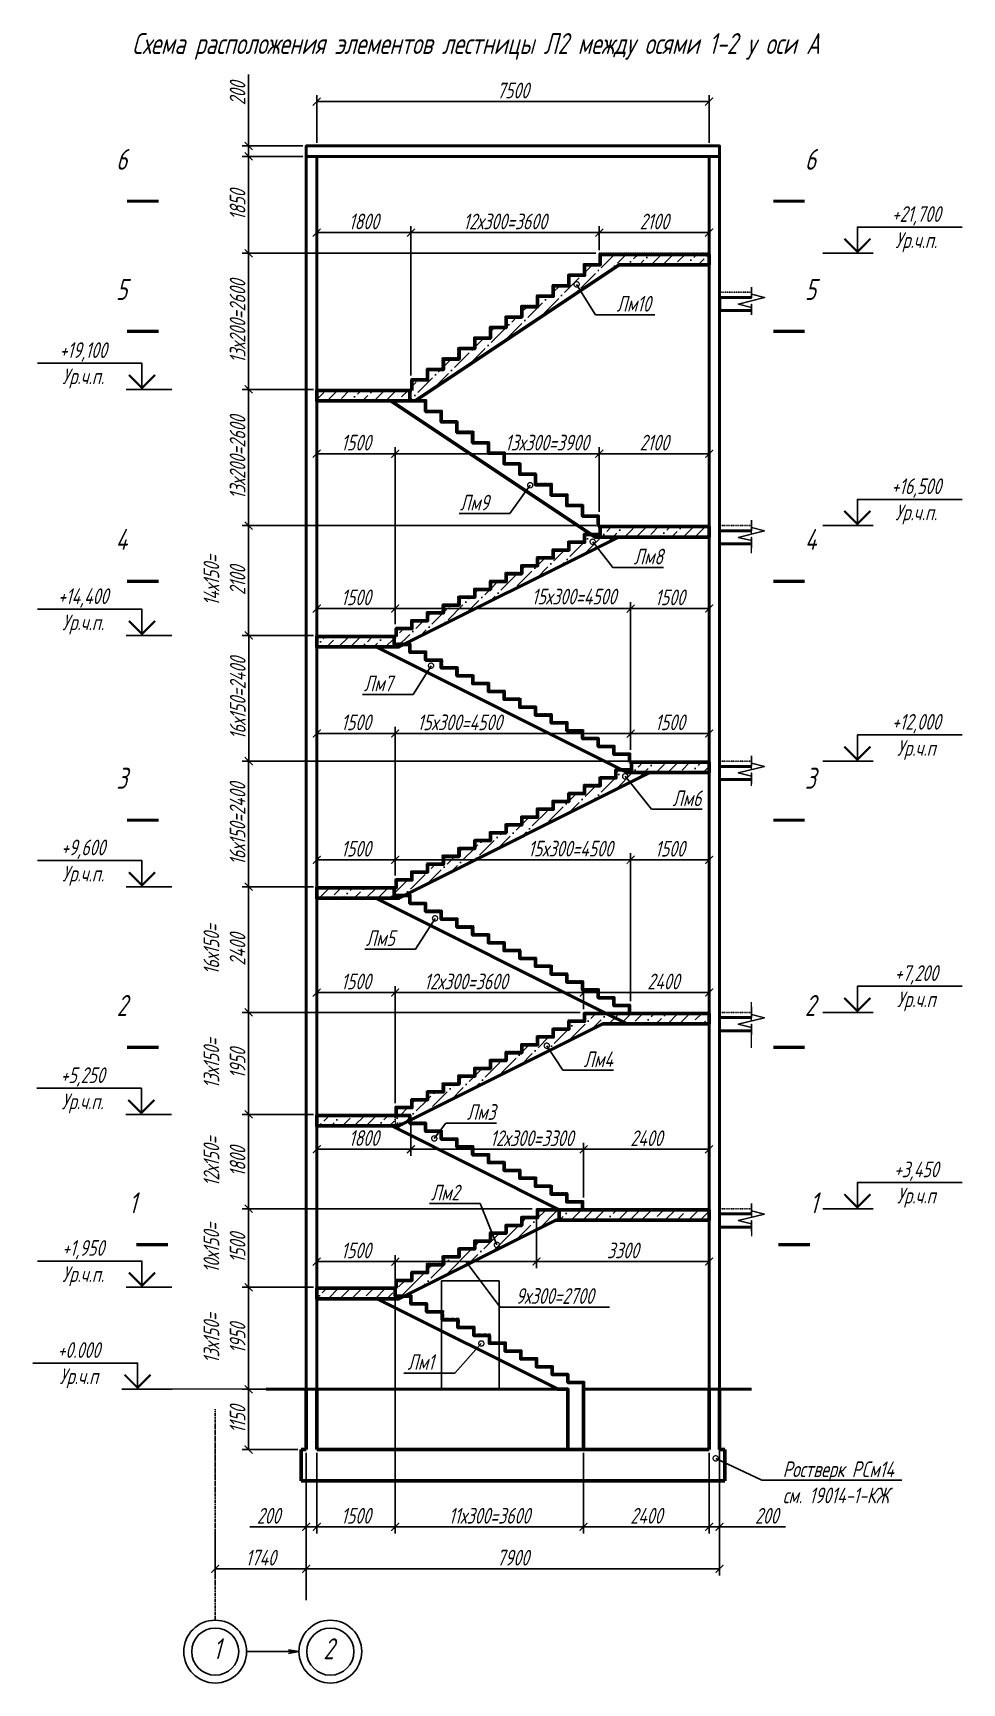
# Model space of a CAD drawing. Header units: millimetres. Extents: x 645 to 249636, y -127504 to 76561.
# Drawn here: x 65379 to 83135, y -36471 to -4953 of the extents above; entities that cross this region are included whole.
import ezdxf
from ezdxf import colors
from ezdxf.entities.mleader import LeaderData, LeaderLine
from ezdxf.enums import TextEntityAlignment as Align
from ezdxf.math import Vec2, Vec3

# ---------------------------------------------------------------- set-up
doc = ezdxf.new("R2010")
doc.units = ezdxf.units.MM
for name, pattern in [('JIS_02_1.0', [2, 1, -1]), ('Штриховая', [6, 4, -2]), ('Штрихпунктирная', [11, 6, -2, 1, -2])]:
    doc.linetypes.add(name, pattern=pattern)
doc.layers.get('Defpoints').update_dxf_attribs({"color": 8})
for name, color, linetype, lineweight in [('found', 10, 'Continuous', 60), ('лестницы', 52, 'Continuous', 50), ('монолит', 5, 'Continuous', 50), ('Обозначение', 94, 'Continuous', 25), ('Обозначения @ 100', 82, 'Continuous', 25), ('Основная', 7, 'Continuous', 60), ('размер', 202, 'Continuous', 15), ('Фундамент', 6, 'Continuous', 60)]:
    doc.layers.add(name, color=color, linetype=linetype, lineweight=lineweight)
doc.layers.add('пол', color=7, linetype='JIS_02_1.0')
doc.styles.add('3.0', font='simplex.shx', dxfattribs={"width": 0.7, "oblique": 15, "height": 2.8})
doc.styles.get("Standard").update_dxf_attribs({"font": 'simplex.shx', "width": 0.7, "oblique": 15, "height": 3})
doc.dimstyles.new('Default', dxfattribs={"dimtxt": 3, "dimasz": 1.5, "dimexe": 1.25, "dimexo": 0.625, "dimtad": 1, "dimdec": 0, "dimtxsty": 'Standard', "dimblk": 'ARCHTICK', "dimcen": 2.5, "dimadec": 0, "dimazin": 0, "dimtfac": 1, "dimtdec": 0, "dimtmove": 0, "dimatfit": 3, "dimfxl": 1, "dimarcsym": 0})
pattern_1 = [(45, (-76760066.14, 51491996.55), (84.18990114, 308.69630416), [396.875, -79.375, 0, -79.375])]

msp = doc.modelspace()

# ---------------------------------------------------------------- texts
at = {"layer": 'Обозначение', "oblique": 15, "width": 0.7}
for s, p in [('6', (67178.06, -7565.77)), ('5', (67178.06, -10051.667)), ('4', (67178.06, -14825.771)), ('3', (67178.06, -19388.571)), ('2', (67178.06, -23728.754)), ('1', (67356.877, -27498.666))]:
    msp.add_text(s, height=400, dxfattribs=at).set_placement(p, align=Align.RIGHT)
for s, p in [('6', (80130.821, -7565.77)), ('5', (80130.821, -10051.667)), ('4', (80130.821, -14825.771)), ('3', (80130.821, -19388.571)), ('2', (80130.821, -23728.754)), ('1', (80226.992, -27498.666))]:
    msp.add_text(s, height=400, dxfattribs=at).set_placement(p)
at = {"layer": 'Обозначение', "char_height": 400, "attachment_point": 1}
for s, insert in [('1', (68821.178, -35616.208)), ('2', (70929.698, -35616.208))]:
    msp.add_mtext_dynamic_manual_height_columns(s, width=1353.65837, gutter_width=1500, heights=[0], dxfattribs=dict(at, insert=insert))
at = {"layer": 'размер', "lineweight": 40, "ltscale": 35, "style": '3.0', "oblique": 15, "width": 0.7}
msp.add_text('Схема расположения элементов лестницы Л2 между осями 1-2 у оси А', height=400, dxfattribs=at).set_placement((73845.9, -5353.942), align=Align.CENTER)

# ---------------------------------------------------------------- blocks, each defined once
blk = doc.blocks.new('_ArchTick')
at = {"color": 0, "linetype": 'ByBlock', "const_width": 0.15}
blk.add_lwpolyline([(-0.5, -0.5), (0.5, 0.5)], dxfattribs=at)
blk = doc.blocks.new('*D284')
at = {"layer": 'Defpoints', "color": 0, "transparency": 16777216}
for p in [(72302, -29081), (75902, -32011), (72302, -33489)]:
    blk.add_point(p, dxfattribs=at)
at = {"layer": 'размер', "color": 0, "lineweight": -2, "transparency": 16777216}
for p, q in [((72302, -29143), (72302, -33614)), ((75902, -32073), (75902, -33614)), ((75902, -33489), (72302, -33489))]:
    blk.add_line(p, q, dxfattribs=at)
at = {"layer": 'размер', "color": 0, "lineweight": -2, "transparency": 16777216, "xscale": 150, "yscale": 150, "zscale": 150, "rotation": 180}
blk.add_blockref('_ArchTick', (72302, -33489), dxfattribs=at)
at = {"layer": 'размер', "color": 0, "lineweight": -2, "transparency": 16777216, "xscale": 150, "yscale": 150, "zscale": 150}
blk.add_blockref('_ArchTick', (75902, -33489), dxfattribs=at)
at = {"layer": 'размер', "color": 0, "transparency": 16777216, "insert": (74102, -33277), "char_height": 300, "attachment_point": 5}
blk.add_mtext('11х300=3600', dxfattribs=at)
blk = doc.blocks.new('*D285')
at = {"layer": 'Defpoints', "color": 0, "transparency": 16777216}
for p in [(72302, -29081), (70802, -32011), (70802, -33489)]:
    blk.add_point(p, dxfattribs=at)
at = {"layer": 'размер', "color": 0, "lineweight": -2, "transparency": 16777216}
for p, q in [((72302, -29143), (72302, -33614)), ((70802, -32073), (70802, -33614)), ((72302, -33489), (70802, -33489))]:
    blk.add_line(p, q, dxfattribs=at)
at = {"layer": 'размер', "color": 0, "lineweight": -2, "transparency": 16777216, "xscale": 150, "yscale": 150, "zscale": 150, "rotation": 180}
blk.add_blockref('_ArchTick', (70802, -33489), dxfattribs=at)
at = {"layer": 'размер', "color": 0, "lineweight": -2, "transparency": 16777216, "xscale": 150, "yscale": 150, "zscale": 150}
blk.add_blockref('_ArchTick', (72302, -33489), dxfattribs=at)
at = {"layer": 'размер', "color": 0, "transparency": 16777216, "insert": (71552, -33277), "char_height": 300, "attachment_point": 5}
blk.add_mtext('1500', dxfattribs=at)
blk = doc.blocks.new('*D286')
at = {"layer": 'Defpoints', "color": 0, "transparency": 16777216}
for p in [(75902, -32011), (78302, -32011), (78302, -33489)]:
    blk.add_point(p, dxfattribs=at)
at = {"layer": 'размер', "color": 0, "lineweight": -2, "transparency": 16777216}
for p, q in [((75902, -32073), (75902, -33614)), ((78302, -32073), (78302, -33614)), ((75902, -33489), (78302, -33489))]:
    blk.add_line(p, q, dxfattribs=at)
at = {"layer": 'размер', "color": 0, "lineweight": -2, "transparency": 16777216, "xscale": 150, "yscale": 150, "zscale": 150, "rotation": 180}
blk.add_blockref('_ArchTick', (75902, -33489), dxfattribs=at)
at = {"layer": 'размер', "color": 0, "lineweight": -2, "transparency": 16777216, "xscale": 150, "yscale": 150, "zscale": 150}
blk.add_blockref('_ArchTick', (78302, -33489), dxfattribs=at)
at = {"layer": 'размер', "color": 0, "transparency": 16777216, "insert": (77102, -33277), "char_height": 300, "attachment_point": 5}
blk.add_mtext('2400', dxfattribs=at)
blk = doc.blocks.new('*D287')
at = {"layer": 'Defpoints', "color": 0, "transparency": 16777216}
for p in [(78302, -8766), (78302, -8927), (76202, -9161)]:
    blk.add_point(p, dxfattribs=at)
at = {"layer": 'размер', "color": 0, "lineweight": -2, "transparency": 16777216}
for p, q in [((76202, -9098), (76202, -8641)), ((76202, -8766), (78302, -8766)), ((78302, -8865), (78302, -8641))]:
    blk.add_line(p, q, dxfattribs=at)
at = {"layer": 'размер', "color": 0, "lineweight": -2, "transparency": 16777216, "xscale": 150, "yscale": 150, "zscale": 150, "rotation": 180}
blk.add_blockref('_ArchTick', (76202, -8766), dxfattribs=at)
at = {"layer": 'размер', "color": 0, "lineweight": -2, "transparency": 16777216, "xscale": 150, "yscale": 150, "zscale": 150}
blk.add_blockref('_ArchTick', (78302, -8766), dxfattribs=at)
at = {"layer": 'размер', "color": 0, "transparency": 16777216, "insert": (77252, -8553), "char_height": 300, "attachment_point": 5}
blk.add_mtext('2100', dxfattribs=at)
blk = doc.blocks.new('*D288')
at = {"layer": 'Defpoints', "color": 0, "transparency": 16777216}
for p in [(70802, -23283), (70802, -25299), (72302, -25461)]:
    blk.add_point(p, dxfattribs=at)
at = {"layer": 'размер', "color": 0, "lineweight": -2, "transparency": 16777216}
for p, q in [((70802, -25237), (70802, -23158)), ((72302, -23283), (70802, -23283)), ((72302, -25398), (72302, -23158))]:
    blk.add_line(p, q, dxfattribs=at)
at = {"layer": 'размер', "color": 0, "lineweight": -2, "transparency": 16777216, "xscale": 150, "yscale": 150, "zscale": 150, "rotation": 180}
blk.add_blockref('_ArchTick', (70802, -23283), dxfattribs=at)
at = {"layer": 'размер', "color": 0, "lineweight": -2, "transparency": 16777216, "xscale": 150, "yscale": 150, "zscale": 150}
blk.add_blockref('_ArchTick', (72302, -23283), dxfattribs=at)
at = {"layer": 'размер', "color": 0, "transparency": 16777216, "insert": (71552, -23071), "char_height": 300, "attachment_point": 5}
blk.add_mtext('1500', dxfattribs=at)
blk = doc.blocks.new('*D289')
at = {"layer": 'Defpoints', "color": 0, "transparency": 16777216}
for p in [(70802, -8766), (70802, -11399), (72602, -11561)]:
    blk.add_point(p, dxfattribs=at)
at = {"layer": 'размер', "color": 0, "lineweight": -2, "transparency": 16777216}
for p, q in [((70802, -11337), (70802, -8641)), ((72602, -8766), (70802, -8766)), ((72602, -11498), (72602, -8641))]:
    blk.add_line(p, q, dxfattribs=at)
at = {"layer": 'размер', "color": 0, "lineweight": -2, "transparency": 16777216, "xscale": 150, "yscale": 150, "zscale": 150, "rotation": 180}
blk.add_blockref('_ArchTick', (70802, -8766), dxfattribs=at)
at = {"layer": 'размер', "color": 0, "lineweight": -2, "transparency": 16777216, "xscale": 150, "yscale": 150, "zscale": 150}
blk.add_blockref('_ArchTick', (72602, -8766), dxfattribs=at)
at = {"layer": 'размер', "color": 0, "transparency": 16777216, "insert": (71702, -8553), "char_height": 300, "attachment_point": 5}
blk.add_mtext('1800', dxfattribs=at)
blk = doc.blocks.new('*D290')
at = {"layer": 'Defpoints', "color": 0, "transparency": 16777216}
for p in [(75002, -27461), (78302, -27431), (78302, -28422)]:
    blk.add_point(p, dxfattribs=at)
at = {"layer": 'размер', "color": 0, "lineweight": -2, "transparency": 16777216}
for p, q in [((75002, -27523), (75002, -28547)), ((78302, -27493), (78302, -28547)), ((75002, -28422), (78302, -28422))]:
    blk.add_line(p, q, dxfattribs=at)
at = {"layer": 'размер', "color": 0, "lineweight": -2, "transparency": 16777216, "xscale": 150, "yscale": 150, "zscale": 150, "rotation": 180}
blk.add_blockref('_ArchTick', (75002, -28422), dxfattribs=at)
at = {"layer": 'размер', "color": 0, "lineweight": -2, "transparency": 16777216, "xscale": 150, "yscale": 150, "zscale": 150}
blk.add_blockref('_ArchTick', (78302, -28422), dxfattribs=at)
at = {"layer": 'размер', "color": 0, "transparency": 16777216, "insert": (76652, -28209), "char_height": 300, "attachment_point": 5}
blk.add_mtext('3300', dxfattribs=at)
blk = doc.blocks.new('*D291')
at = {"layer": 'Defpoints', "color": 0, "ltscale": 0.05, "transparency": 16777216}
for p in [(69501, -7111), (70602, -7111), (70602, -7311)]:
    blk.add_point(p, dxfattribs=at)
at = {"layer": 'размер', "color": 0, "lineweight": -2, "ltscale": 0.05, "transparency": 16777216}
for p, q in [((69501, -7111), (69501, -5748)), ((70539, -7111), (69376, -7111)), ((69501, -7311), (69501, -7111)), ((70539, -7311), (69376, -7311))]:
    blk.add_line(p, q, dxfattribs=at)
at = {"layer": 'размер', "color": 0, "lineweight": -2, "ltscale": 0.05, "transparency": 16777216, "xscale": 150, "yscale": 150, "zscale": 150}
for p, rotation in [((69501, -7111), 90), ((69501, -7311), 270)]:
    blk.add_blockref('_ArchTick', p, dxfattribs=dict(at, rotation=rotation))
at = {"layer": 'размер', "color": 0, "ltscale": 0.05, "transparency": 16777216, "insert": (69289, -6108), "char_height": 300, "attachment_point": 5, "rotation": 90}
blk.add_mtext('200', dxfattribs=at)
blk = doc.blocks.new('*D292')
at = {"layer": 'Defpoints', "color": 0, "ltscale": 0.05, "transparency": 16777216}
for p in [(69501, -23661), (75902, -23661), (69521, -25611)]:
    blk.add_point(p, dxfattribs=at)
at = {"layer": 'размер', "color": 0, "lineweight": -2, "ltscale": 0.05, "transparency": 16777216}
for p, q in [((75839, -23661), (69376, -23661)), ((69501, -25611), (69501, -23661)), ((69458, -25611), (69376, -25611))]:
    blk.add_line(p, q, dxfattribs=at)
at = {"layer": 'размер', "color": 0, "lineweight": -2, "ltscale": 0.05, "transparency": 16777216, "xscale": 150, "yscale": 150, "zscale": 150}
for p, rotation in [((69501, -23661), 90), ((69501, -25611), 270)]:
    blk.add_blockref('_ArchTick', p, dxfattribs=dict(at, rotation=rotation))
at = {"layer": 'размер', "color": 0, "ltscale": 0.05, "transparency": 16777216, "insert": (69039, -24636), "char_height": 300, "attachment_point": 5, "rotation": 90}
blk.add_mtext('13х150=\\P1950', dxfattribs=at)
blk = doc.blocks.new('*D293')
at = {"layer": 'Defpoints', "color": 0, "ltscale": 0.05, "transparency": 16777216}
for p in [(69501, -18861), (76802, -18861), (70502, -21261)]:
    blk.add_point(p, dxfattribs=at)
at = {"layer": 'размер', "color": 0, "lineweight": -2, "ltscale": 0.05, "transparency": 16777216}
for p, q in [((76740, -18861), (69376, -18861)), ((69501, -21261), (69501, -18861)), ((70439, -21261), (69376, -21261))]:
    blk.add_line(p, q, dxfattribs=at)
at = {"layer": 'размер', "color": 0, "lineweight": -2, "ltscale": 0.05, "transparency": 16777216, "xscale": 150, "yscale": 150, "zscale": 150}
for p, rotation in [((69501, -18861), 90), ((69501, -21261), 270)]:
    blk.add_blockref('_ArchTick', p, dxfattribs=dict(at, rotation=rotation))
at = {"layer": 'размер', "color": 0, "ltscale": 0.05, "transparency": 16777216, "insert": (69289, -20061), "char_height": 300, "attachment_point": 5, "rotation": 90}
blk.add_mtext('16х150=2400', dxfattribs=at)
blk = doc.blocks.new('*D294')
at = {"layer": 'Defpoints', "color": 0, "ltscale": 0.05, "transparency": 16777216}
for p in [(69501, -14361), (76202, -14361), (70381, -16461)]:
    blk.add_point(p, dxfattribs=at)
at = {"layer": 'размер', "color": 0, "lineweight": -2, "ltscale": 0.05, "transparency": 16777216}
for p, q in [((76139, -14361), (69376, -14361)), ((69501, -16461), (69501, -14361)), ((70318, -16461), (69376, -16461))]:
    blk.add_line(p, q, dxfattribs=at)
at = {"layer": 'размер', "color": 0, "lineweight": -2, "ltscale": 0.05, "transparency": 16777216, "xscale": 150, "yscale": 150, "zscale": 150}
for p, rotation in [((69501, -14361), 90), ((69501, -16461), 270)]:
    blk.add_blockref('_ArchTick', p, dxfattribs=dict(at, rotation=rotation))
at = {"layer": 'размер', "color": 0, "ltscale": 0.05, "transparency": 16777216, "insert": (69039, -15411), "char_height": 300, "attachment_point": 5, "rotation": 90}
blk.add_mtext('14х150=\\P2100', dxfattribs=at)
blk = doc.blocks.new('*D295')
at = {"layer": 'Defpoints', "color": 0, "ltscale": 0.05, "transparency": 16777216}
for p in [(69501, -9161), (76202, -9161), (70331, -11761)]:
    blk.add_point(p, dxfattribs=at)
at = {"layer": 'размер', "color": 0, "lineweight": -2, "ltscale": 0.05, "transparency": 16777216}
for p, q in [((76139, -9161), (69376, -9161)), ((69501, -11761), (69501, -9161)), ((70269, -11761), (69376, -11761))]:
    blk.add_line(p, q, dxfattribs=at)
at = {"layer": 'размер', "color": 0, "lineweight": -2, "ltscale": 0.05, "transparency": 16777216, "xscale": 150, "yscale": 150, "zscale": 150}
for p, rotation in [((69501, -9161), 90), ((69501, -11761), 270)]:
    blk.add_blockref('_ArchTick', p, dxfattribs=dict(at, rotation=rotation))
at = {"layer": 'размер', "color": 0, "ltscale": 0.05, "transparency": 16777216, "insert": (69289, -10461), "char_height": 300, "attachment_point": 5, "rotation": 90}
blk.add_mtext('13х200=2600', dxfattribs=at)
blk = doc.blocks.new('*D296')
at = {"layer": 'Defpoints', "color": 0, "ltscale": 0.05, "transparency": 16777216}
for p in [(70602, -32611), (68862, -33529), (70602, -34290)]:
    blk.add_point(p, dxfattribs=at)
at = {"layer": 'размер', "color": 0, "lineweight": -2, "ltscale": 0.05, "transparency": 16777216}
for p, q in [((70602, -32673), (70602, -34415)), ((68862, -33592), (68862, -34415)), ((68862, -34290), (70602, -34290))]:
    blk.add_line(p, q, dxfattribs=at)
at = {"layer": 'размер', "color": 0, "lineweight": -2, "ltscale": 0.05, "transparency": 16777216, "xscale": 150, "yscale": 150, "zscale": 150, "rotation": 180}
blk.add_blockref('_ArchTick', (68862, -34290), dxfattribs=at)
at = {"layer": 'размер', "color": 0, "lineweight": -2, "ltscale": 0.05, "transparency": 16777216, "xscale": 150, "yscale": 150, "zscale": 150}
blk.add_blockref('_ArchTick', (70602, -34290), dxfattribs=at)
at = {"layer": 'размер', "color": 0, "ltscale": 0.05, "transparency": 16777216, "insert": (69732, -34077), "char_height": 300, "attachment_point": 5}
blk.add_mtext('1740', dxfattribs=at)
blk = doc.blocks.new('*D297')
at = {"layer": 'Defpoints', "color": 0, "ltscale": 0.05, "transparency": 16777216}
for p in [(70602, -32011), (70802, -32011), (70802, -33489)]:
    blk.add_point(p, dxfattribs=at)
at = {"layer": 'размер', "color": 0, "lineweight": -2, "ltscale": 0.05, "transparency": 16777216}
for p, q in [((70602, -32073), (70602, -33614)), ((70802, -32073), (70802, -33614)), ((70602, -33489), (69521, -33489)), ((70802, -33489), (70602, -33489))]:
    blk.add_line(p, q, dxfattribs=at)
at = {"layer": 'размер', "color": 0, "lineweight": -2, "ltscale": 0.05, "transparency": 16777216, "xscale": 150, "yscale": 150, "zscale": 150, "rotation": 180}
blk.add_blockref('_ArchTick', (70602, -33489), dxfattribs=at)
at = {"layer": 'размер', "color": 0, "lineweight": -2, "ltscale": 0.05, "transparency": 16777216, "xscale": 150, "yscale": 150, "zscale": 150}
blk.add_blockref('_ArchTick', (70802, -33489), dxfattribs=at)
at = {"layer": 'размер', "color": 0, "ltscale": 0.05, "transparency": 16777216, "insert": (69881, -33277), "char_height": 300, "attachment_point": 5}
blk.add_mtext('200', dxfattribs=at)
blk = doc.blocks.new('*D298')
at = {"layer": 'Defpoints', "color": 0, "ltscale": 0.05, "transparency": 16777216}
for p in [(78502, -31861), (78502, -34290), (70602, -34949)]:
    blk.add_point(p, dxfattribs=at)
at = {"layer": 'размер', "color": 0, "lineweight": -2, "ltscale": 0.05, "transparency": 16777216}
for p, q in [((78502, -31923), (78502, -34415)), ((70602, -34886), (70602, -34165)), ((70602, -34290), (78502, -34290))]:
    blk.add_line(p, q, dxfattribs=at)
at = {"layer": 'размер', "color": 0, "lineweight": -2, "ltscale": 0.05, "transparency": 16777216, "xscale": 150, "yscale": 150, "zscale": 150, "rotation": 180}
blk.add_blockref('_ArchTick', (70602, -34290), dxfattribs=at)
at = {"layer": 'размер', "color": 0, "lineweight": -2, "ltscale": 0.05, "transparency": 16777216, "xscale": 150, "yscale": 150, "zscale": 150}
blk.add_blockref('_ArchTick', (78502, -34290), dxfattribs=at)
at = {"layer": 'размер', "color": 0, "ltscale": 0.05, "transparency": 16777216, "insert": (74552, -34077), "char_height": 300, "attachment_point": 5}
blk.add_mtext('7900', dxfattribs=at)
blk = doc.blocks.new('*D299')
at = {"layer": 'Defpoints', "color": 0, "ltscale": 0.05, "transparency": 16777216}
for p in [(78302, -32011), (78502, -32011), (78502, -33489)]:
    blk.add_point(p, dxfattribs=at)
at = {"layer": 'размер', "color": 0, "lineweight": -2, "ltscale": 0.05, "transparency": 16777216}
for p, q in [((78302, -32073), (78302, -33614)), ((78502, -32073), (78502, -33614)), ((78302, -33489), (78502, -33489)), ((78502, -33489), (79763, -33489))]:
    blk.add_line(p, q, dxfattribs=at)
at = {"layer": 'размер', "color": 0, "lineweight": -2, "ltscale": 0.05, "transparency": 16777216, "xscale": 150, "yscale": 150, "zscale": 150, "rotation": 180}
blk.add_blockref('_ArchTick', (78302, -33489), dxfattribs=at)
at = {"layer": 'размер', "color": 0, "lineweight": -2, "ltscale": 0.05, "transparency": 16777216, "xscale": 150, "yscale": 150, "zscale": 150}
blk.add_blockref('_ArchTick', (78502, -33489), dxfattribs=at)
at = {"layer": 'размер', "color": 0, "ltscale": 0.05, "transparency": 16777216, "insert": (79403, -33277), "char_height": 300, "attachment_point": 5}
blk.add_mtext('200', dxfattribs=at)
blk = doc.blocks.new('*D300')
at = {"layer": 'Defpoints', "color": 0, "ltscale": 0.05, "transparency": 16777216}
for p in [(72302, -28422), (70802, -28892), (72302, -28892)]:
    blk.add_point(p, dxfattribs=at)
at = {"layer": 'размер', "color": 0, "lineweight": -2, "ltscale": 0.05, "transparency": 16777216}
for p, q in [((70802, -28830), (70802, -28297)), ((72302, -28830), (72302, -28297)), ((70802, -28422), (72302, -28422))]:
    blk.add_line(p, q, dxfattribs=at)
at = {"layer": 'размер', "color": 0, "lineweight": -2, "ltscale": 0.05, "transparency": 16777216, "xscale": 150, "yscale": 150, "zscale": 150, "rotation": 180}
blk.add_blockref('_ArchTick', (70802, -28422), dxfattribs=at)
at = {"layer": 'размер', "color": 0, "lineweight": -2, "ltscale": 0.05, "transparency": 16777216, "xscale": 150, "yscale": 150, "zscale": 150}
blk.add_blockref('_ArchTick', (72302, -28422), dxfattribs=at)
at = {"layer": 'размер', "color": 0, "ltscale": 0.05, "transparency": 16777216, "insert": (71552, -28209), "char_height": 300, "attachment_point": 5}
blk.add_mtext('1500', dxfattribs=at)
blk = doc.blocks.new('*D301')
at = {"layer": 'Defpoints', "color": 0, "transparency": 16777216}
for p in [(78302, -15947), (76802, -18711), (78302, -18861)]:
    blk.add_point(p, dxfattribs=at)
at = {"layer": 'размер', "color": 0, "lineweight": -2, "transparency": 16777216}
for p, q in [((76802, -18648), (76802, -15822)), ((76802, -15947), (78302, -15947)), ((78302, -18798), (78302, -15822))]:
    blk.add_line(p, q, dxfattribs=at)
at = {"layer": 'размер', "color": 0, "lineweight": -2, "transparency": 16777216, "xscale": 150, "yscale": 150, "zscale": 150, "rotation": 180}
blk.add_blockref('_ArchTick', (76802, -15947), dxfattribs=at)
at = {"layer": 'размер', "color": 0, "lineweight": -2, "transparency": 16777216, "xscale": 150, "yscale": 150, "zscale": 150}
blk.add_blockref('_ArchTick', (78302, -15947), dxfattribs=at)
at = {"layer": 'размер', "color": 0, "transparency": 16777216, "insert": (77552, -15734), "char_height": 300, "attachment_point": 5}
blk.add_mtext('1500', dxfattribs=at)
blk = doc.blocks.new('*D302')
at = {"layer": 'Defpoints', "color": 0, "transparency": 16777216}
for p in [(72302, -12990), (72302, -16311), (70802, -16461)]:
    blk.add_point(p, dxfattribs=at)
at = {"layer": 'размер', "color": 0, "lineweight": -2, "transparency": 16777216}
for p, q in [((70802, -16398), (70802, -12865)), ((72302, -16248), (72302, -12865)), ((70802, -12990), (72302, -12990))]:
    blk.add_line(p, q, dxfattribs=at)
at = {"layer": 'размер', "color": 0, "lineweight": -2, "transparency": 16777216, "xscale": 150, "yscale": 150, "zscale": 150, "rotation": 180}
blk.add_blockref('_ArchTick', (70802, -12990), dxfattribs=at)
at = {"layer": 'размер', "color": 0, "lineweight": -2, "transparency": 16777216, "xscale": 150, "yscale": 150, "zscale": 150}
blk.add_blockref('_ArchTick', (72302, -12990), dxfattribs=at)
at = {"layer": 'размер', "color": 0, "transparency": 16777216, "insert": (71552, -12777), "char_height": 300, "attachment_point": 5}
blk.add_mtext('1500', dxfattribs=at)
blk = doc.blocks.new('*D303')
at = {"layer": 'Defpoints', "color": 0, "ltscale": 0.05, "transparency": 16777216}
for p in [(78302, -6264), (70802, -7111), (78302, -7111)]:
    blk.add_point(p, dxfattribs=at)
at = {"layer": 'размер', "color": 0, "lineweight": -2, "ltscale": 0.05, "transparency": 16777216}
for p, q in [((70802, -7048), (70802, -6139)), ((70802, -6264), (78302, -6264)), ((78302, -7048), (78302, -6139))]:
    blk.add_line(p, q, dxfattribs=at)
at = {"layer": 'размер', "color": 0, "lineweight": -2, "ltscale": 0.05, "transparency": 16777216, "xscale": 150, "yscale": 150, "zscale": 150, "rotation": 180}
blk.add_blockref('_ArchTick', (70802, -6264), dxfattribs=at)
at = {"layer": 'размер', "color": 0, "lineweight": -2, "ltscale": 0.05, "transparency": 16777216, "xscale": 150, "yscale": 150, "zscale": 150}
blk.add_blockref('_ArchTick', (78302, -6264), dxfattribs=at)
at = {"layer": 'размер', "color": 0, "ltscale": 0.05, "transparency": 16777216, "insert": (74552, -6051), "char_height": 300, "attachment_point": 5}
blk.add_mtext('7500', dxfattribs=at)
blk = doc.blocks.new('*D304')
at = {"layer": 'Defpoints', "color": 0, "transparency": 16777216}
for p in [(75902, -23283), (75902, -23661), (72302, -25461)]:
    blk.add_point(p, dxfattribs=at)
at = {"layer": 'размер', "color": 0, "lineweight": -2, "transparency": 16777216}
for p, q in [((72302, -25398), (72302, -23158)), ((72302, -23283), (75902, -23283)), ((75902, -23599), (75902, -23158))]:
    blk.add_line(p, q, dxfattribs=at)
at = {"layer": 'размер', "color": 0, "lineweight": -2, "transparency": 16777216, "xscale": 150, "yscale": 150, "zscale": 150, "rotation": 180}
blk.add_blockref('_ArchTick', (72302, -23283), dxfattribs=at)
at = {"layer": 'размер', "color": 0, "lineweight": -2, "transparency": 16777216, "xscale": 150, "yscale": 150, "zscale": 150}
blk.add_blockref('_ArchTick', (75902, -23283), dxfattribs=at)
at = {"layer": 'размер', "color": 0, "transparency": 16777216, "insert": (73652, -23071), "char_height": 300, "attachment_point": 5}
blk.add_mtext('12х300=3600', dxfattribs=at)
blk = doc.blocks.new('*D305')
at = {"layer": 'Defpoints', "color": 0, "transparency": 16777216}
for p in [(78302, -20747), (76802, -23511), (78302, -23511)]:
    blk.add_point(p, dxfattribs=at)
at = {"layer": 'размер', "color": 0, "lineweight": -2, "transparency": 16777216}
for p, q in [((76802, -23448), (76802, -20622)), ((76802, -20747), (78302, -20747)), ((78302, -23448), (78302, -20622))]:
    blk.add_line(p, q, dxfattribs=at)
at = {"layer": 'размер', "color": 0, "lineweight": -2, "transparency": 16777216, "xscale": 150, "yscale": 150, "zscale": 150, "rotation": 180}
blk.add_blockref('_ArchTick', (76802, -20747), dxfattribs=at)
at = {"layer": 'размер', "color": 0, "lineweight": -2, "transparency": 16777216, "xscale": 150, "yscale": 150, "zscale": 150}
blk.add_blockref('_ArchTick', (78302, -20747), dxfattribs=at)
at = {"layer": 'размер', "color": 0, "transparency": 16777216, "insert": (77552, -20535), "char_height": 300, "attachment_point": 5}
blk.add_mtext('1500', dxfattribs=at)
blk = doc.blocks.new('*D306')
at = {"layer": 'Defpoints', "color": 0, "transparency": 16777216}
for p in [(76802, -18334), (76802, -18711), (72302, -21110)]:
    blk.add_point(p, dxfattribs=at)
at = {"layer": 'размер', "color": 0, "lineweight": -2, "transparency": 16777216}
for p, q in [((72302, -21048), (72302, -18209)), ((76802, -18648), (76802, -18209)), ((72302, -18334), (76802, -18334))]:
    blk.add_line(p, q, dxfattribs=at)
at = {"layer": 'размер', "color": 0, "lineweight": -2, "transparency": 16777216, "xscale": 150, "yscale": 150, "zscale": 150, "rotation": 180}
blk.add_blockref('_ArchTick', (72302, -18334), dxfattribs=at)
at = {"layer": 'размер', "color": 0, "lineweight": -2, "transparency": 16777216, "xscale": 150, "yscale": 150, "zscale": 150}
blk.add_blockref('_ArchTick', (76802, -18334), dxfattribs=at)
at = {"layer": 'размер', "color": 0, "transparency": 16777216, "insert": (73534, -18121), "char_height": 300, "attachment_point": 5}
blk.add_mtext('15х300=4500', dxfattribs=at)
blk = doc.blocks.new('*D307')
at = {"layer": 'Defpoints', "color": 0, "transparency": 16777216}
for p in [(76202, -12990), (76202, -14161), (72302, -16311)]:
    blk.add_point(p, dxfattribs=at)
at = {"layer": 'размер', "color": 0, "lineweight": -2, "transparency": 16777216}
for p, q in [((72302, -16248), (72302, -12865)), ((76202, -14098), (76202, -12865)), ((72302, -12990), (76202, -12990))]:
    blk.add_line(p, q, dxfattribs=at)
at = {"layer": 'размер', "color": 0, "lineweight": -2, "transparency": 16777216, "xscale": 150, "yscale": 150, "zscale": 150, "rotation": 180}
blk.add_blockref('_ArchTick', (72302, -12990), dxfattribs=at)
at = {"layer": 'размер', "color": 0, "lineweight": -2, "transparency": 16777216, "xscale": 150, "yscale": 150, "zscale": 150}
blk.add_blockref('_ArchTick', (76202, -12990), dxfattribs=at)
at = {"layer": 'размер', "color": 0, "transparency": 16777216, "insert": (75202, -12777), "char_height": 300, "attachment_point": 5}
blk.add_mtext('13х300=3900', dxfattribs=at)
blk = doc.blocks.new('*D308')
at = {"layer": 'Defpoints', "color": 0, "transparency": 16777216}
for p in [(78302, -12990), (76202, -14161), (78302, -14586)]:
    blk.add_point(p, dxfattribs=at)
at = {"layer": 'размер', "color": 0, "lineweight": -2, "transparency": 16777216}
for p, q in [((76202, -14098), (76202, -12865)), ((78302, -14523), (78302, -12865)), ((76202, -12990), (78302, -12990))]:
    blk.add_line(p, q, dxfattribs=at)
at = {"layer": 'размер', "color": 0, "lineweight": -2, "transparency": 16777216, "xscale": 150, "yscale": 150, "zscale": 150, "rotation": 180}
blk.add_blockref('_ArchTick', (76202, -12990), dxfattribs=at)
at = {"layer": 'размер', "color": 0, "lineweight": -2, "transparency": 16777216, "xscale": 150, "yscale": 150, "zscale": 150}
blk.add_blockref('_ArchTick', (78302, -12990), dxfattribs=at)
at = {"layer": 'размер', "color": 0, "transparency": 16777216, "insert": (77252, -12777), "char_height": 300, "attachment_point": 5}
blk.add_mtext('2100', dxfattribs=at)
blk = doc.blocks.new('_DotSmall')
at = {"color": 0, "linetype": 'ByBlock', "const_width": 0.5}
blk.add_lwpolyline([(-0.0625, 0, 1), (0.0625, 0, 1)], format="xyb", close=True, dxfattribs=at)
blk = doc.blocks.new('*D309')
at = {"layer": 'Defpoints', "color": 0, "transparency": 16777216}
for p in [(72602, -8766), (76202, -9161), (72602, -11561)]:
    blk.add_point(p, dxfattribs=at)
at = {"layer": 'размер', "color": 0, "lineweight": -2, "transparency": 16777216}
for p, q in [((72602, -11498), (72602, -8641)), ((76202, -8766), (72602, -8766)), ((76202, -9098), (76202, -8641))]:
    blk.add_line(p, q, dxfattribs=at)
at = {"layer": 'размер', "color": 0, "lineweight": -2, "transparency": 16777216, "xscale": 150, "yscale": 150, "zscale": 150, "rotation": 180}
blk.add_blockref('_ArchTick', (72602, -8766), dxfattribs=at)
at = {"layer": 'размер', "color": 0, "lineweight": -2, "transparency": 16777216, "xscale": 150, "yscale": 150, "zscale": 150}
blk.add_blockref('_ArchTick', (76202, -8766), dxfattribs=at)
at = {"layer": 'размер', "color": 0, "transparency": 16777216, "insert": (74402, -8553), "char_height": 300, "attachment_point": 5}
blk.add_mtext('12х300=3600', dxfattribs=at)
blk = doc.blocks.new('*D310')
at = {"layer": 'Defpoints', "color": 0, "transparency": 16777216}
for p in [(69501, -11761), (70802, -11761), (76202, -14361)]:
    blk.add_point(p, dxfattribs=at)
at = {"layer": 'Обозначение', "color": 0, "lineweight": -2, "transparency": 16777216}
for p, q in [((70739, -11761), (69376, -11761)), ((69501, -14361), (69501, -11761)), ((76139, -14361), (69376, -14361))]:
    blk.add_line(p, q, dxfattribs=at)
at = {"layer": 'Обозначение', "color": 0, "lineweight": -2, "transparency": 16777216, "xscale": 150, "yscale": 150, "zscale": 150}
for p, rotation in [((69501, -11761), 90), ((69501, -14361), 270)]:
    blk.add_blockref('_ArchTick', p, dxfattribs=dict(at, rotation=rotation))
at = {"layer": 'Обозначение', "color": 0, "transparency": 16777216, "insert": (69289, -13061), "char_height": 300, "attachment_point": 5, "rotation": 90}
blk.add_mtext('13х200=2600', dxfattribs=at)
blk = doc.blocks.new('*D311')
at = {"layer": 'Defpoints', "color": 0, "transparency": 16777216}
for p in [(72302, -15947), (72302, -16311), (76802, -18711)]:
    blk.add_point(p, dxfattribs=at)
at = {"layer": 'Обозначение', "color": 0, "lineweight": -2, "transparency": 16777216}
for p, q in [((72302, -16248), (72302, -15822)), ((76802, -15947), (72302, -15947)), ((76802, -18648), (76802, -15822))]:
    blk.add_line(p, q, dxfattribs=at)
at = {"layer": 'Обозначение', "color": 0, "lineweight": -2, "transparency": 16777216, "xscale": 150, "yscale": 150, "zscale": 150, "rotation": 180}
blk.add_blockref('_ArchTick', (72302, -15947), dxfattribs=at)
at = {"layer": 'Обозначение', "color": 0, "lineweight": -2, "transparency": 16777216, "xscale": 150, "yscale": 150, "zscale": 150}
blk.add_blockref('_ArchTick', (76802, -15947), dxfattribs=at)
at = {"layer": 'Обозначение', "color": 0, "transparency": 16777216, "insert": (75719, -15718), "char_height": 300, "attachment_point": 5}
blk.add_mtext('15х300=4500', dxfattribs=at)
blk = doc.blocks.new('*D312')
at = {"layer": 'Defpoints', "color": 0, "transparency": 16777216}
for p in [(70802, -15947), (72302, -16311), (70802, -16461)]:
    blk.add_point(p, dxfattribs=at)
at = {"layer": 'Обозначение', "color": 0, "lineweight": -2, "transparency": 16777216}
for p, q in [((70802, -16398), (70802, -15822)), ((72302, -15947), (70802, -15947)), ((72302, -16248), (72302, -15822))]:
    blk.add_line(p, q, dxfattribs=at)
at = {"layer": 'Обозначение', "color": 0, "lineweight": -2, "transparency": 16777216, "xscale": 150, "yscale": 150, "zscale": 150, "rotation": 180}
blk.add_blockref('_ArchTick', (70802, -15947), dxfattribs=at)
at = {"layer": 'Обозначение', "color": 0, "lineweight": -2, "transparency": 16777216, "xscale": 150, "yscale": 150, "zscale": 150}
blk.add_blockref('_ArchTick', (72302, -15947), dxfattribs=at)
at = {"layer": 'Обозначение', "color": 0, "transparency": 16777216, "insert": (71552, -15734), "char_height": 300, "attachment_point": 5}
blk.add_mtext('1500', dxfattribs=at)
blk = doc.blocks.new('*D313')
at = {"layer": 'Defpoints', "color": 0, "transparency": 16777216}
for p in [(78302, -18334), (76802, -18711), (78302, -18711)]:
    blk.add_point(p, dxfattribs=at)
at = {"layer": 'Обозначение', "color": 0, "lineweight": -2, "transparency": 16777216}
for p, q in [((76802, -18648), (76802, -18209)), ((78302, -18648), (78302, -18209)), ((76802, -18334), (78302, -18334))]:
    blk.add_line(p, q, dxfattribs=at)
at = {"layer": 'Обозначение', "color": 0, "lineweight": -2, "transparency": 16777216, "xscale": 150, "yscale": 150, "zscale": 150, "rotation": 180}
blk.add_blockref('_ArchTick', (76802, -18334), dxfattribs=at)
at = {"layer": 'Обозначение', "color": 0, "lineweight": -2, "transparency": 16777216, "xscale": 150, "yscale": 150, "zscale": 150}
blk.add_blockref('_ArchTick', (78302, -18334), dxfattribs=at)
at = {"layer": 'Обозначение', "color": 0, "transparency": 16777216, "insert": (77552, -18121), "char_height": 300, "attachment_point": 5}
blk.add_mtext('1500', dxfattribs=at)
blk = doc.blocks.new('*D314')
at = {"layer": 'Defpoints', "color": 0, "transparency": 16777216}
for p in [(70802, -18334), (70802, -21110), (72302, -21110)]:
    blk.add_point(p, dxfattribs=at)
at = {"layer": 'Обозначение', "color": 0, "lineweight": -2, "transparency": 16777216}
for p, q in [((70802, -21048), (70802, -18209)), ((72302, -21048), (72302, -18209)), ((72302, -18334), (70802, -18334))]:
    blk.add_line(p, q, dxfattribs=at)
at = {"layer": 'Обозначение', "color": 0, "lineweight": -2, "transparency": 16777216, "xscale": 150, "yscale": 150, "zscale": 150, "rotation": 180}
blk.add_blockref('_ArchTick', (70802, -18334), dxfattribs=at)
at = {"layer": 'Обозначение', "color": 0, "lineweight": -2, "transparency": 16777216, "xscale": 150, "yscale": 150, "zscale": 150}
blk.add_blockref('_ArchTick', (72302, -18334), dxfattribs=at)
at = {"layer": 'Обозначение', "color": 0, "transparency": 16777216, "insert": (71552, -18121), "char_height": 300, "attachment_point": 5}
blk.add_mtext('1500', dxfattribs=at)
blk = doc.blocks.new('*D315')
at = {"layer": 'Defpoints', "color": 0, "transparency": 16777216}
for p in [(70802, -20747), (70802, -21110), (72302, -21110)]:
    blk.add_point(p, dxfattribs=at)
at = {"layer": 'Обозначение', "color": 0, "lineweight": -2, "transparency": 16777216}
for p, q in [((70802, -21048), (70802, -20622)), ((72302, -20747), (70802, -20747)), ((72302, -21048), (72302, -20622))]:
    blk.add_line(p, q, dxfattribs=at)
at = {"layer": 'Обозначение', "color": 0, "lineweight": -2, "transparency": 16777216, "xscale": 150, "yscale": 150, "zscale": 150, "rotation": 180}
blk.add_blockref('_ArchTick', (70802, -20747), dxfattribs=at)
at = {"layer": 'Обозначение', "color": 0, "lineweight": -2, "transparency": 16777216, "xscale": 150, "yscale": 150, "zscale": 150}
blk.add_blockref('_ArchTick', (72302, -20747), dxfattribs=at)
at = {"layer": 'Обозначение', "color": 0, "transparency": 16777216, "insert": (71552, -20535), "char_height": 300, "attachment_point": 5}
blk.add_mtext('1500', dxfattribs=at)
blk = doc.blocks.new('*D316')
at = {"layer": 'Defpoints', "color": 0, "transparency": 16777216}
for p in [(76802, -20747), (72302, -21110), (76802, -23511)]:
    blk.add_point(p, dxfattribs=at)
at = {"layer": 'Обозначение', "color": 0, "lineweight": -2, "transparency": 16777216}
for p, q in [((72302, -21048), (72302, -20622)), ((72302, -20747), (76802, -20747)), ((76802, -23448), (76802, -20622))]:
    blk.add_line(p, q, dxfattribs=at)
at = {"layer": 'Обозначение', "color": 0, "lineweight": -2, "transparency": 16777216, "xscale": 150, "yscale": 150, "zscale": 150, "rotation": 180}
blk.add_blockref('_ArchTick', (72302, -20747), dxfattribs=at)
at = {"layer": 'Обозначение', "color": 0, "lineweight": -2, "transparency": 16777216, "xscale": 150, "yscale": 150, "zscale": 150}
blk.add_blockref('_ArchTick', (76802, -20747), dxfattribs=at)
at = {"layer": 'Обозначение', "color": 0, "transparency": 16777216, "insert": (75650, -20533), "char_height": 300, "attachment_point": 5}
blk.add_mtext('15х300=4500', dxfattribs=at)
blk = doc.blocks.new('*D317')
at = {"layer": 'Defpoints', "color": 0, "transparency": 16777216}
for p in [(78302, -23283), (75902, -23661), (78302, -23661)]:
    blk.add_point(p, dxfattribs=at)
at = {"layer": 'Обозначение', "color": 0, "lineweight": -2, "transparency": 16777216}
for p, q in [((75902, -23599), (75902, -23158)), ((75902, -23283), (78302, -23283)), ((78302, -23599), (78302, -23158))]:
    blk.add_line(p, q, dxfattribs=at)
at = {"layer": 'Обозначение', "color": 0, "lineweight": -2, "transparency": 16777216, "xscale": 150, "yscale": 150, "zscale": 150, "rotation": 180}
blk.add_blockref('_ArchTick', (75902, -23283), dxfattribs=at)
at = {"layer": 'Обозначение', "color": 0, "lineweight": -2, "transparency": 16777216, "xscale": 150, "yscale": 150, "zscale": 150}
blk.add_blockref('_ArchTick', (78302, -23283), dxfattribs=at)
at = {"layer": 'Обозначение', "color": 0, "transparency": 16777216, "insert": (77427, -23071), "char_height": 300, "attachment_point": 5}
blk.add_mtext('2400', dxfattribs=at)
blk = doc.blocks.new('*D318')
at = {"layer": 'Defpoints', "color": 0, "ltscale": 0.05, "transparency": 16777216}
for p in [(75002, -27461), (72302, -28422), (72302, -28811)]:
    blk.add_point(p, dxfattribs=at)
at = {"layer": 'размер', "color": 0, "lineweight": -2, "ltscale": 0.05, "transparency": 16777216}
for p, q in [((75002, -27523), (75002, -28547)), ((72302, -28748), (72302, -28297)), ((75002, -28422), (72302, -28422)), ((73652, -28422), (74307, -29291)), ((74307, -29291), (76396, -29291))]:
    blk.add_line(p, q, dxfattribs=at)
at = {"layer": 'размер', "color": 0, "lineweight": -2, "ltscale": 0.05, "transparency": 16777216, "xscale": 150, "yscale": 150, "zscale": 150, "rotation": 180}
blk.add_blockref('_ArchTick', (72302, -28422), dxfattribs=at)
at = {"layer": 'размер', "color": 0, "lineweight": -2, "ltscale": 0.05, "transparency": 16777216, "xscale": 150, "yscale": 150, "zscale": 150}
blk.add_blockref('_ArchTick', (75002, -28422), dxfattribs=at)
at = {"layer": 'размер', "color": 0, "ltscale": 0.05, "transparency": 16777216, "insert": (75351, -29079), "char_height": 300, "attachment_point": 5}
blk.add_mtext('9х300=2700', dxfattribs=at)
blk = doc.blocks.new('*D319')
at = {"layer": 'Defpoints', "color": 0, "transparency": 16777216}
for p in [(70802, -25461), (72602, -25611), (70802, -26273)]:
    blk.add_point(p, dxfattribs=at)
at = {"layer": 'Обозначение', "color": 0, "lineweight": -2, "transparency": 16777216}
for p, q in [((70802, -25523), (70802, -26398)), ((72602, -25673), (72602, -26398)), ((72602, -26273), (70802, -26273))]:
    blk.add_line(p, q, dxfattribs=at)
at = {"layer": 'Обозначение', "color": 0, "lineweight": -2, "transparency": 16777216, "xscale": 150, "yscale": 150, "zscale": 150, "rotation": 180}
blk.add_blockref('_ArchTick', (70802, -26273), dxfattribs=at)
at = {"layer": 'Обозначение', "color": 0, "lineweight": -2, "transparency": 16777216, "xscale": 150, "yscale": 150, "zscale": 150}
blk.add_blockref('_ArchTick', (72602, -26273), dxfattribs=at)
at = {"layer": 'Обозначение', "color": 0, "transparency": 16777216, "insert": (71702, -26061), "char_height": 300, "attachment_point": 5}
blk.add_mtext('1800', dxfattribs=at)
blk = doc.blocks.new('*D320')
at = {"layer": 'Defpoints', "color": 0, "transparency": 16777216}
for p in [(72602, -25611), (75902, -27261)]:
    blk.add_point(p, dxfattribs=at)
at = {"layer": 'Обозначение', "color": 0, "lineweight": -2, "transparency": 16777216}
for p, q in [((72602, -25673), (72602, -26402)), ((75902, -27198), (75902, -26152)), ((72602, -26277), (75902, -26277))]:
    blk.add_line(p, q, dxfattribs=at)
at = {"layer": 'Обозначение', "color": 0, "lineweight": -2, "transparency": 16777216, "xscale": 150, "yscale": 150, "zscale": 150, "rotation": 180}
blk.add_blockref('_ArchTick', (72602, -26277), dxfattribs=at)
at = {"layer": 'Обозначение', "color": 0, "transparency": 16777216, "insert": (74911, -26065), "char_height": 300, "attachment_point": 5, "bg_fill": 3, "box_fill_scale": 1.1, "bg_fill_color": 256, "bg_fill_true_color": 13158600, "bg_fill_transparency": 0}
blk.add_mtext('12х300=3300', dxfattribs=at)
at = {"layer": 'Defpoints', "color": 0, "transparency": 16777216}
blk.add_point((75902, -26277), dxfattribs=at)
at = {"layer": 'Обозначение', "color": 0, "lineweight": -2, "transparency": 16777216, "xscale": 150, "yscale": 150, "zscale": 150}
blk.add_blockref('_ArchTick', (75902, -26277), dxfattribs=at)
blk = doc.blocks.new('*D321')
at = {"layer": 'Defpoints', "color": 0, "transparency": 16777216}
for p in [(78302, -26277), (75902, -27261), (78302, -27319)]:
    blk.add_point(p, dxfattribs=at)
at = {"layer": 'Обозначение', "color": 0, "lineweight": -2, "transparency": 16777216}
for p, q in [((75902, -27198), (75902, -26152)), ((78302, -27256), (78302, -26152)), ((75902, -26277), (78302, -26277))]:
    blk.add_line(p, q, dxfattribs=at)
at = {"layer": 'Обозначение', "color": 0, "lineweight": -2, "transparency": 16777216, "xscale": 150, "yscale": 150, "zscale": 150, "rotation": 180}
blk.add_blockref('_ArchTick', (75902, -26277), dxfattribs=at)
at = {"layer": 'Обозначение', "color": 0, "lineweight": -2, "transparency": 16777216, "xscale": 150, "yscale": 150, "zscale": 150}
blk.add_blockref('_ArchTick', (78302, -26277), dxfattribs=at)
at = {"layer": 'Обозначение', "color": 0, "transparency": 16777216, "insert": (77102, -26065), "char_height": 300, "attachment_point": 5}
blk.add_mtext('2400', dxfattribs=at)
blk = doc.blocks.new('*D322')
at = {"layer": 'Defpoints', "color": 0, "transparency": 16777216}
for p in [(69501, -25611), (70802, -25611), (74982, -27411)]:
    blk.add_point(p, dxfattribs=at)
at = {"layer": 'Обозначение', "color": 0, "lineweight": -2, "transparency": 16777216}
for p, q in [((70739, -25611), (69376, -25611)), ((69501, -27411), (69501, -25611)), ((74919, -27411), (69376, -27411))]:
    blk.add_line(p, q, dxfattribs=at)
at = {"layer": 'Обозначение', "color": 0, "lineweight": -2, "transparency": 16777216, "xscale": 150, "yscale": 150, "zscale": 150}
for p, rotation in [((69501, -25611), 90), ((69501, -27411), 270)]:
    blk.add_blockref('_ArchTick', p, dxfattribs=dict(at, rotation=rotation))
at = {"layer": 'Обозначение', "color": 0, "transparency": 16777216, "insert": (69039, -26511), "char_height": 300, "attachment_point": 5, "rotation": 90}
blk.add_mtext('12х150=\\P1800', dxfattribs=at)
blk = doc.blocks.new('*D323')
at = {"layer": 'Defpoints', "color": 0, "transparency": 16777216}
for p in [(69501, -21261), (70802, -21261), (75902, -23661)]:
    blk.add_point(p, dxfattribs=at)
at = {"layer": 'Обозначение', "color": 0, "lineweight": -2, "transparency": 16777216}
for p, q in [((70739, -21261), (69376, -21261)), ((69501, -23661), (69501, -21261)), ((75839, -23661), (69376, -23661))]:
    blk.add_line(p, q, dxfattribs=at)
at = {"layer": 'Обозначение', "color": 0, "lineweight": -2, "transparency": 16777216, "xscale": 150, "yscale": 150, "zscale": 150}
for p, rotation in [((69501, -21261), 90), ((69501, -23661), 270)]:
    blk.add_blockref('_ArchTick', p, dxfattribs=dict(at, rotation=rotation))
at = {"layer": 'Обозначение', "color": 0, "transparency": 16777216, "insert": (69039, -22461), "char_height": 300, "attachment_point": 5, "rotation": 90}
blk.add_mtext('16х150=\\P2400', dxfattribs=at)
blk = doc.blocks.new('*D324')
at = {"layer": 'Defpoints', "color": 0, "transparency": 16777216}
for p in [(69506, -16461), (70802, -16461), (76802, -18861)]:
    blk.add_point(p, dxfattribs=at)
at = {"layer": 'Обозначение', "color": 0, "lineweight": -2, "transparency": 16777216}
for p, q in [((70739, -16461), (69381, -16461)), ((69506, -18861), (69506, -16461)), ((76740, -18861), (69381, -18861))]:
    blk.add_line(p, q, dxfattribs=at)
at = {"layer": 'Обозначение', "color": 0, "lineweight": -2, "transparency": 16777216, "xscale": 150, "yscale": 150, "zscale": 150}
for p, rotation in [((69506, -16461), 90), ((69506, -18861), 270)]:
    blk.add_blockref('_ArchTick', p, dxfattribs=dict(at, rotation=rotation))
at = {"layer": 'Обозначение', "color": 0, "transparency": 16777216, "insert": (69293, -17661), "char_height": 300, "attachment_point": 5, "rotation": 90}
blk.add_mtext('16х150=2400', dxfattribs=at)
blk = doc.blocks.new('*D325')
at = {"layer": 'Defpoints', "color": 0, "transparency": 16777216}
for p in [(69501, -7311), (70602, -7311), (76202, -9161)]:
    blk.add_point(p, dxfattribs=at)
at = {"layer": 'Обозначение', "color": 0, "lineweight": -2, "transparency": 16777216}
for p, q in [((70539, -7311), (69376, -7311)), ((69501, -9161), (69501, -7311)), ((76139, -9161), (69376, -9161))]:
    blk.add_line(p, q, dxfattribs=at)
at = {"layer": 'Обозначение', "color": 0, "lineweight": -2, "transparency": 16777216, "xscale": 150, "yscale": 150, "zscale": 150}
for p, rotation in [((69501, -7311), 90), ((69501, -9161), 270)]:
    blk.add_blockref('_ArchTick', p, dxfattribs=dict(at, rotation=rotation))
at = {"layer": 'Обозначение', "color": 0, "transparency": 16777216, "insert": (69289, -8236), "char_height": 300, "attachment_point": 5, "rotation": 90}
blk.add_mtext('1850', dxfattribs=at)
blk = doc.blocks.new('*U24')
at = {"color": 0, "linetype": 'ByBlock', "lineweight": -2}
blk.add_line((-3, 0), (-12.63, 0), dxfattribs=at)
blk.add_lwpolyline([(-9.63, 0), (-9.63, 5), (-29.63, 5)], dxfattribs=at)
at = {"color": 0, "linetype": 'ByBlock', "lineweight": -2, "const_width": 0.4}
blk.add_lwpolyline([(-7.13, 2.78), (-9.63, 0.28), (-12.13, 2.78)], dxfattribs=at)
at = {"color": 0, "linetype": 'ByBlock', "lineweight": -2, "oblique": 15}
for tag, p in [('ОТМЕТКА', (-20.88, 7.5)), ('НТЕКСТ', (-20.88, 2.5))]:
    blk.add_attdef(tag, text='', height=3, dxfattribs=at).set_placement(p, align=Align.MIDDLE_CENTER)
blk = doc.blocks.new('*U25')
at = {"color": 0, "linetype": 'ByBlock', "lineweight": -2}
blk.add_line((3, 0), (11.72, 0), dxfattribs=at)
blk.add_lwpolyline([(8.72, 0), (8.72, 5), (28.72, 5)], dxfattribs=at)
at = {"color": 0, "linetype": 'ByBlock', "lineweight": -2, "const_width": 0.4}
blk.add_lwpolyline([(6.22, 2.78), (8.72, 0.28), (11.22, 2.78)], dxfattribs=at)
at = {"color": 0, "linetype": 'ByBlock', "lineweight": -2, "oblique": 15}
for tag, p in [('ОТМЕТКА', (19.97, 7.5)), ('НТЕКСТ', (19.97, 2.5))]:
    blk.add_attdef(tag, text='', height=3, dxfattribs=at).set_placement(p, align=Align.MIDDLE_CENTER)
blk = doc.blocks.new('*D507')
at = {"layer": 'Defpoints', "color": 0, "transparency": 16777216}
for p in [(74982, -27411), (69501, -28911), (70802, -28911)]:
    blk.add_point(p, dxfattribs=at)
at = {"layer": 'Обозначение', "color": 0, "lineweight": -2, "transparency": 16777216}
for p, q in [((74919, -27411), (69376, -27411)), ((69501, -27411), (69501, -28911)), ((70739, -28911), (69376, -28911))]:
    blk.add_line(p, q, dxfattribs=at)
at = {"layer": 'Обозначение', "color": 0, "lineweight": -2, "transparency": 16777216, "xscale": 150, "yscale": 150, "zscale": 150}
for p, rotation in [((69501, -27411), 90), ((69501, -28911), 270)]:
    blk.add_blockref('_ArchTick', p, dxfattribs=dict(at, rotation=rotation))
at = {"layer": 'Обозначение', "color": 0, "transparency": 16777216, "insert": (69039, -28161), "char_height": 300, "attachment_point": 5, "rotation": 90}
blk.add_mtext('10х150=\\P1500', dxfattribs=at)
blk = doc.blocks.new('*D508')
at = {"layer": 'Defpoints', "color": 0, "transparency": 16777216}
for p in [(70802, -28911), (69501, -30861), (72719, -30861)]:
    blk.add_point(p, dxfattribs=at)
at = {"layer": 'Обозначение', "color": 0, "lineweight": -2, "transparency": 16777216}
for p, q in [((70739, -28911), (69376, -28911)), ((69501, -28911), (69501, -30861)), ((72657, -30861), (69376, -30861))]:
    blk.add_line(p, q, dxfattribs=at)
at = {"layer": 'Обозначение', "color": 0, "lineweight": -2, "transparency": 16777216, "xscale": 150, "yscale": 150, "zscale": 150}
for p, rotation in [((69501, -28911), 90), ((69501, -30861), 270)]:
    blk.add_blockref('_ArchTick', p, dxfattribs=dict(at, rotation=rotation))
at = {"layer": 'Обозначение', "color": 0, "transparency": 16777216, "insert": (69039, -29886), "char_height": 300, "attachment_point": 5, "rotation": 90}
blk.add_mtext('13х150=\\P1950', dxfattribs=at)
blk = doc.blocks.new('*U124')
at = {"color": 0, "linetype": 'ByBlock', "lineweight": -2}
blk.add_wipeout([(0, -0.64), (-3, -0.64), (-3, -1.25), (0, -1.25)], dxfattribs=at)
blk.add_wipeout([(0, 0.64), (-3, 0.64), (-3, 1.25), (0, 1.25)], dxfattribs=at)
blk.add_wipeout([(-3, -1.25), (0, -1.25), (-2.5, -0.62), (2.5, 0.62), (0, 1.25), (-3, 1.25)], dxfattribs=at)
at = {"color": 0, "linetype": 'ByBlock', "lineweight": -2, "ltscale": 100}
for points in [[(0, -1.25), (-2.5, -0.62), (2.5, 0.62), (0, 1.25)], [(0, 1.25), (0, 0.64), (0, 2.64)], [(0, -2.64), (0, -0.64), (0, -1.25)]]:
    blk.add_lwpolyline(points, dxfattribs=at)
blk = doc.blocks.new('*D509')
at = {"layer": 'Defpoints', "color": 0, "transparency": 16777216}
for p in [(69501, -30861), (70602, -30861), (70502, -32011)]:
    blk.add_point(p, dxfattribs=at)
at = {"layer": 'Обозначение', "color": 0, "lineweight": -2, "transparency": 16777216}
for p, q in [((70539, -30861), (69376, -30861)), ((69501, -32011), (69501, -30861)), ((70439, -32011), (69376, -32011))]:
    blk.add_line(p, q, dxfattribs=at)
at = {"layer": 'Обозначение', "color": 0, "lineweight": -2, "transparency": 16777216, "xscale": 150, "yscale": 150, "zscale": 150}
for p, rotation in [((69501, -30861), 90), ((69501, -32011), 270)]:
    blk.add_blockref('_ArchTick', p, dxfattribs=dict(at, rotation=rotation))
at = {"layer": 'Обозначение', "color": 0, "transparency": 16777216, "insert": (69289, -31436), "char_height": 300, "attachment_point": 5, "rotation": 90}
blk.add_mtext('1150', dxfattribs=at)
blk = doc.blocks.new('_Open')
at = {"color": 0, "linetype": 'ByBlock', "lineweight": -2}
for p, q in [((-1, 0.17), (0, 0)), ((-1, -0.17), (0, 0)), ((0, 0), (-1, 0))]:
    blk.add_line(p, q, dxfattribs=at)

# ---------------------------------------------------------------- dimensions: what is measured, and where the dimension line sits
at = {"layer": 'Обозначение'}
for base, p1, p2, picture, middle in [((69501.021, -7310.852), (76201.794, -9160.783), (70601.867, -7310.852), '*D325', (69288.521, -8235.818)), ((69501.021, -30860.783), (70501.867, -32010.783), (70601.867, -30860.783), '*D509', (69288.521, -31435.783))]:
    dim = msp.add_linear_dim(base=base, p1=p1, p2=p2, angle=90, dimstyle='Default', dxfattribs=at)
    dim.commit()
    dim.dimension.update_dxf_attribs({"geometry": picture, "text_midpoint": middle})
for base, p1, p2, text, picture, middle in [((69501.021, -11760.783), (76201.794, -14360.783), (70801.867, -11760.783), '13х200=<>', '*D310', (69288.521, -13060.783)), ((69505.523, -16460.852), (76802.054, -18860.782), (70801.867, -16460.852), '16х150=<>', '*D324', (69293.023, -17660.817)), ((69501.021, -21260.852), (75901.794, -23661.055), (70801.867, -21260.852), '16х150=\\P<>', '*D323', (69038.521, -22460.954)), ((69501.021, -30860.783), (70801.867, -28910.783), (72719.245, -30860.783), '13х150=\\P<>', '*D508', (69038.521, -29885.783))]:
    dim = msp.add_linear_dim(base=base, p1=p1, p2=p2, angle=90, text=text, dimstyle='Default', dxfattribs=at)
    dim.commit()
    dim.dimension.update_dxf_attribs({"geometry": picture, "text_midpoint": middle})
for base, p1, p2, picture, middle in [((70801.867, -15946.762), (72301.794, -16310.852), (70801.867, -16460.852), '*D312', (71551.83, -15734.262)), ((70801.867, -18333.55), (72301.778, -21110.376), (70801.867, -21110.376), '*D314', (71551.822, -18121.05)), ((78301.794, -18333.55), (76802.054, -18710.852), (78301.794, -18710.852), '*D313', (77551.924, -18121.05)), ((70801.867, -20747.379), (72301.778, -21110.376), (70801.867, -21110.376), '*D315', (71551.822, -20534.879)), ((70801.867, -26273.354), (72601.794, -25610.783), (70801.867, -25460.783), '*D319', (71701.83, -26060.854))]:
    dim = msp.add_linear_dim(base=base, p1=p1, p2=p2, dimstyle='Default', dxfattribs=at)
    dim.commit()
    dim.dimension.update_dxf_attribs({"geometry": picture, "text_midpoint": middle})
for base, p1, p2, picture, middle in [((72301.794, -15946.763), (76802.054, -18710.852), (72301.794, -16310.852), '*D311', (75718.976, -15718.381)), ((76801.794, -20747.379), (72301.778, -21110.376), (76801.794, -23510.852), '*D316', (75649.583, -20533.293))]:
    dim = msp.add_linear_dim(base=base, p1=p1, p2=p2, text='15х300=<>', dimstyle='Default', override={"dimtmove": 2}, dxfattribs=at)
    dim.commit()
    dim.dimension.update_dxf_attribs({"geometry": picture, "text_midpoint": middle, "dimtype": 160})
dim = msp.add_linear_dim(base=(78301.863, -23283.058), p1=(75901.794, -23661.055), p2=(78301.863, -23661.055), dimstyle='Default', override={"dimtmove": 2}, dxfattribs=at)
dim.commit()
dim.dimension.update_dxf_attribs({"geometry": '*D317', "text_midpoint": (77427.373, -23070.558), "dimtype": 160})
at = {"layer": 'размер', "ltscale": 0.05}
dim = msp.add_linear_dim(base=(69501.021, -7110.852), p1=(70601.867, -7310.852), p2=(70601.867, -7110.852), angle=90, dimstyle='Default', dxfattribs=at)
dim.commit()
dim.dimension.update_dxf_attribs({"geometry": '*D291', "text_midpoint": (69501.021, -6108.479), "dimtype": 160})
at = {"layer": 'размер', "color": 1, "ltscale": 0.05}
dim = msp.add_linear_dim(base=(78301.863, -6263.962), p1=(70801.867, -7110.852), p2=(78301.863, -7110.852), dimstyle='Default', dxfattribs=at)
dim.commit()
dim.dimension.update_dxf_attribs({"geometry": '*D303', "text_midpoint": (74551.865, -6051.462)})
at = {"layer": 'размер'}
for base, p1, p2, picture, middle in [((70801.867, -8765.665), (72601.794, -11560.783), (70801.867, -11399.146), '*D289', (71701.83, -8553.165)), ((78301.863, -8765.665), (76201.794, -9160.783), (78301.863, -8927.301), '*D287', (77251.828, -8553.165)), ((70801.867, -23283.058), (72301.794, -25460.783), (70801.867, -25299.146), '*D288', (71551.83, -23070.558)), ((78301.863, -28421.937), (75001.794, -27460.783), (78301.863, -27430.783), '*D290', (76651.828, -28209.437)), ((70801.867, -33489.259), (72301.794, -29080.783), (70801.867, -32010.783), '*D285', (71551.83, -33276.759)), ((78301.863, -33489.259), (75901.794, -32010.783), (78301.863, -32010.783), '*D286', (77101.828, -33276.759))]:
    dim = msp.add_linear_dim(base=base, p1=p1, p2=p2, dimstyle='Default', dxfattribs=at)
    dim.commit()
    dim.dimension.update_dxf_attribs({"geometry": picture, "text_midpoint": middle})
dim = msp.add_linear_dim(base=(72601.794, -8765.665), p1=(76201.794, -9160.783), p2=(72601.794, -11560.783), text='12х300=<>', dimstyle='Default', dxfattribs=at)
dim.commit()
dim.dimension.update_dxf_attribs({"geometry": '*D309', "text_midpoint": (74401.794, -8553.165)})
at = {"layer": 'размер', "ltscale": 0.05}
for base, p1, p2, text, picture, middle in [((69501.021, -9160.783), (70331.457, -11760.783), (76201.794, -9160.783), '13х200=<>', '*D295', (69288.521, -10460.783)), ((69501.021, -14360.783), (70380.654, -16460.852), (76201.794, -14360.783), '14х150=\\P<>', '*D294', (69038.521, -15410.818)), ((69501.021, -18860.782), (70501.867, -21260.852), (76802.054, -18860.782), '16х150=<>', '*D293', (69288.521, -20060.817)), ((69501.021, -23661.055), (69520.7, -25610.783), (75901.794, -23661.055), '13х150=\\P<>', '*D292', (69038.521, -24635.919))]:
    dim = msp.add_linear_dim(base=base, p1=p1, p2=p2, angle=90, text=text, dimstyle='Default', dxfattribs=at)
    dim.commit()
    dim.dimension.update_dxf_attribs({"geometry": picture, "text_midpoint": middle})
at = {"layer": 'размер', "color": 1}
for base, p1, p2, picture, middle in [((72301.794, -12989.836), (70801.867, -16460.852), (72301.794, -16310.852), '*D302', (71551.83, -12777.336)), ((78301.863, -12989.836), (76201.794, -14160.783), (78301.863, -14585.852), '*D308', (77251.828, -12777.336)), ((78301.794, -15946.763), (76802.054, -18710.852), (78301.794, -18860.852), '*D301', (77551.924, -15734.263)), ((78301.863, -20747.379), (76801.794, -23510.852), (78301.863, -23510.852), '*D305', (77551.828, -20534.879))]:
    dim = msp.add_linear_dim(base=base, p1=p1, p2=p2, dimstyle='Default', dxfattribs=at)
    dim.commit()
    dim.dimension.update_dxf_attribs({"geometry": picture, "text_midpoint": middle})
for base, p1, p2, text, picture, middle in [((76201.794, -12989.836), (72301.794, -16310.852), (76201.794, -14160.783), '13х300=<>', '*D307', (75202.23, -12989.836)), ((76802.054, -18333.55), (72301.778, -21110.376), (76802.054, -18710.852), '15х300=<>', '*D306', (73534.126, -18333.55))]:
    dim = msp.add_linear_dim(base=base, p1=p1, p2=p2, text=text, dimstyle='Default', dxfattribs=at)
    dim.commit()
    dim.dimension.update_dxf_attribs({"geometry": picture, "text_midpoint": middle, "dimtype": 160})
dim = msp.add_linear_dim(base=(75901.794, -23283.058), p1=(72301.794, -25460.783), p2=(75901.794, -23661.055), text='12х300=<>', dimstyle='Default', override={"dimtmove": 2}, dxfattribs=at)
dim.commit()
dim.dimension.update_dxf_attribs({"geometry": '*D304', "text_midpoint": (73652.005, -23070.558), "dimtype": 160})
at = {"layer": 'размер', "ltscale": 0.05}
dim = msp.add_linear_dim(base=(72301.794, -28421.937), p1=(75001.794, -27460.783), p2=(72301.794, -28810.783), text='9х300=<>', dimstyle='Default', dxfattribs=at)
dim.commit()
dim.dimension.update_dxf_attribs({"geometry": '*D318', "text_midpoint": (74369.585, -29291.043), "dimtype": 160})
for base, p1, p2, picture, middle in [((72301.794, -28421.937), (70801.867, -28892.45), (72301.794, -28892.45), '*D300', (71551.83, -28209.437)), ((78501.863, -34289.743), (70601.867, -34948.754), (78501.863, -31860.783), '*D298', (74551.865, -34077.243)), ((70601.867, -34289.743), (68861.867, -33529.219), (70601.867, -32610.783), '*D296', (69731.867, -34077.243))]:
    dim = msp.add_linear_dim(base=base, p1=p1, p2=p2, dimstyle='Default', dxfattribs=at)
    dim.commit()
    dim.dimension.update_dxf_attribs({"geometry": picture, "text_midpoint": middle})
at = {"layer": 'размер'}
dim = msp.add_linear_dim(base=(72301.794, -33489.259), p1=(75901.794, -32010.783), p2=(72301.794, -29080.783), angle=180, text='11х300=<>', dimstyle='Default', dxfattribs=at)
dim.commit()
dim.dimension.update_dxf_attribs({"geometry": '*D284', "text_midpoint": (74101.794, -33276.759)})
at = {"layer": 'размер', "ltscale": 0.05}
for base, p1, p2, picture, middle in [((70801.867, -33489.259), (70601.867, -32010.783), (70801.867, -32010.783), '*D297', (69881.326, -33489.259)), ((78501.863, -33489.259), (78301.863, -32010.783), (78501.863, -32010.783), '*D299', (79403.229, -33489.259))]:
    dim = msp.add_linear_dim(base=base, p1=p1, p2=p2, dimstyle='Default', dxfattribs=at)
    dim.commit()
    dim.dimension.update_dxf_attribs({"geometry": picture, "text_midpoint": middle, "dimtype": 160})

# ---------------------------------------------------------------- hatches: boundary and pattern name
h = msp.add_hatch()
h.set_pattern_fill('ANSI36', color=256, scale=50)
h.set_pattern_definition(pattern_1)
h.paths.add_polyline_path([(72621.794, -11780.783), (72621.794, -11580.783), (72921.794, -11580.783), (72921.794, -11380.783), (73221.794, -11380.783), (73221.794, -11180.783), (73521.794, -11180.783), (73521.794, -10980.783), (73821.794, -10980.783), (73821.794, -10780.783), (74121.794, -10780.783), (74121.794, -10580.783), (74421.794, -10580.783), (74421.794, -10380.783), (74721.794, -10380.783), (74721.794, -10180.783), (75021.794, -10180.783), (75021.794, -9980.783), (75321.794, -9980.783), (75321.794, -9780.783), (75621.794, -9780.783), (75621.794, -9580.783), (75921.794, -9580.783), (75921.794, -9380.783), (76221.794, -9380.783), (76221.794, -9180.783), (78301.863, -9180.783), (78301.863, -9380.783), (76582.349, -9380.783), (72682.349, -11980.783), (70801.867, -11980.783), (70801.867, -11780.783)])
h = msp.add_hatch()
h.set_pattern_fill('ANSI36', color=256, scale=50)
h.set_pattern_definition([(45, (-76759766.2, 51501296.55), (84.18990114, 308.69630416), [396.875, -79.375, 0, -79.375])])
h.paths.add_polyline_path([(76221.725, -14380.783), (78301.863, -14380.783), (78301.863, -14586.055), (76558.394, -14586.055), (72363.955, -16680.783), (70806.85, -16680.783), (70806.85, -16480.783), (72316.742, -16480.783), (72322.464, -16480.783), (72322.464, -16330.783), (72622.464, -16330.783), (72621.725, -16180.783), (72921.725, -16180.783), (72921.725, -16030.783), (73221.725, -16030.783), (73221.725, -15880.783), (73521.725, -15880.783), (73521.725, -15730.783), (73821.725, -15730.783), (73821.725, -15580.783), (74121.725, -15580.783), (74121.725, -15430.783), (74421.725, -15430.783), (74421.725, -15280.783), (74721.725, -15280.783), (74721.725, -15130.783), (75021.725, -15130.783), (75021.725, -14980.783), (75321.725, -14980.783), (75321.725, -14830.783), (75621.725, -14830.783), (75621.725, -14680.783), (75921.725, -14680.783), (75921.725, -14530.783), (76221.725, -14530.783)])
h = msp.add_hatch()
h.set_pattern_fill('ANSI36', color=256, scale=50)
h.set_pattern_definition([(45, (-76759166.95, 51496796.55), (84.18990114, 308.69630416), [396.875, -79.375, 0, -79.375])])
h.paths.add_polyline_path([(76820.985, -18880.783), (78301.863, -18880.783), (78301.863, -19080.783), (77157.655, -19080.783), (72368.938, -21480.783), (70811.832, -21480.783), (70811.832, -21280.783), (72321.725, -21280.783), (72321.725, -21130.783), (72621.725, -21130.783), (72621.725, -20980.783), (72921.725, -20980.783), (72921.725, -20830.783), (73221.725, -20830.783), (73220.985, -20680.783), (73520.985, -20680.783), (73520.985, -20530.783), (73820.985, -20530.783), (73820.985, -20380.783), (74120.985, -20380.783), (74120.985, -20230.783), (74420.985, -20230.783), (74420.985, -20080.783), (74720.985, -20080.783), (74720.985, -19930.783), (75020.985, -19930.783), (75020.985, -19780.783), (75320.985, -19780.783), (75320.985, -19630.783), (75620.985, -19630.783), (75620.985, -19480.783), (75920.985, -19480.783), (75920.985, -19330.783), (76220.985, -19330.783), (76220.985, -19180.783), (76520.985, -19180.783), (76520.985, -19030.783), (76820.985, -19030.783)])
h = msp.add_hatch()
h.set_pattern_fill('ANSI36', color=256, scale=50)
h.set_pattern_definition(pattern_1)
h.paths.add_polyline_path([(75921.794, -23680.783), (78301.863, -23680.783), (78301.863, -23880.783), (76269.007, -23880.783), (72369.007, -25830.783), (70801.867, -25830.783), (70801.867, -25630.783), (72321.794, -25630.783), (72321.794, -25480.783), (72621.794, -25480.783), (72621.794, -25330.783), (72921.794, -25330.783), (72921.794, -25180.783), (73221.794, -25180.783), (73221.794, -25030.783), (73521.794, -25030.783), (73521.794, -24880.783), (73821.794, -24880.783), (73821.794, -24730.783), (74121.794, -24730.783), (74121.794, -24580.783), (74421.794, -24580.783), (74421.794, -24430.783), (74721.794, -24430.783), (74721.794, -24280.783), (75021.794, -24280.783), (75021.794, -24130.783), (75321.794, -24130.783), (75321.794, -23980.783), (75621.794, -23980.783), (75621.794, -23830.783), (75921.794, -23830.783)])
at = {"layer": 'Обозначение'}
h = msp.add_hatch(dxfattribs=at)
h.set_pattern_fill('ANSI35', color=256, scale=0.5)
h.set_pattern_definition([(45, (20, 0), (-224.5064, 224.5064), []), (45, (244.5, 0), (-224.5064, 224.5064), [396.875, -79.375, 0, -79.375])])
h.paths.add_polyline_path([(72321.794, -28930.783), (70801.867, -28930.783), (70801.867, -29130.783), (72369.007, -29130.783), (75369.007, -27630.783), (78301.863, -27630.783), (78301.863, -27430.783), (75321.794, -27430.783), (75021.794, -27430.783), (75021.794, -27580.783), (74721.794, -27580.783), (74721.794, -27730.783), (74421.794, -27730.783), (74421.794, -27880.783), (74121.794, -27880.783), (74121.794, -28030.783), (73821.794, -28030.783), (73821.794, -28180.783), (73521.794, -28180.783), (73521.794, -28330.783), (73221.794, -28330.783), (73221.794, -28480.783), (72921.794, -28480.783), (72921.794, -28630.783), (72621.794, -28630.783), (72621.794, -28780.783), (72321.794, -28780.783)])

# ---------------------------------------------------------------- linework, layer by layer
at = {"layer": 'Defpoints', "color": 1}
msp.add_lwpolyline([(73186.867, -30860.783), (73186.867, -28790.783), (74286.867, -28790.783), (74286.867, -30860.783)], dxfattribs=at)
at = {"layer": 'Defpoints'}
msp.add_lwpolyline([(75901.794, -30860.783), (75901.794, -32010.783)], dxfattribs=at)
at = {"layer": 'found', "lineweight": 30, "ltscale": 5}
msp.add_lwpolyline([(77381.863, -23680.783), (76781.863, -23680.783), (76781.863, -23530.783), (76481.863, -23530.783), (76481.863, -23380.783), (76181.863, -23380.783), (76181.863, -23380.783), (76181.863, -23230.783), (75881.863, -23230.783), (75881.863, -23080.783), (75581.863, -23080.783), (75581.863, -22930.783), (75281.863, -22930.783), (75281.863, -22780.783), (74981.863, -22780.783), (74981.863, -22630.783), (74681.863, -22630.783), (74681.863, -22480.783), (74381.863, -22480.783), (74381.863, -22330.783), (74081.863, -22330.783), (74081.863, -22180.783), (73781.863, -22180.783), (73781.863, -22030.783), (73481.863, -22030.783), (73481.863, -21880.783), (73181.863, -21880.783), (73181.863, -21730.783), (72881.863, -21730.783), (72881.863, -21580.783), (72581.863, -21580.783), (72581.863, -21430.783), (72444.196, -21430.783)], dxfattribs=at)
at = {"layer": 'лестницы', "ltscale": 0.05}
msp.add_line((77401.867, -9160.783), (77401.867, -9160.783), dxfattribs=at)
at = {"layer": 'монолит', "ltscale": 5}
for p, q in [((70601.867, -7310.852), (70601.867, -30860.783)), ((70801.867, -7310.852), (70801.867, -30860.783)), ((78301.863, -7310.852), (78301.863, -14710.852)), ((78501.863, -7310.852), (78501.863, -14460.852)), ((78301.863, -14710.852), (78301.863, -23761.055)), ((78501.863, -14710.852), (78501.863, -23761.055)), ((78301.863, -23661.055), (78301.863, -30860.783)), ((78501.863, -23661.055), (78501.863, -30860.783)), ((69836.696, -30860.783), (75601.794, -30860.783)), ((75901.794, -30860.783), (79108.654, -30860.783)), ((78501.863, -30860.783), (78301.863, -30860.783))]:
    msp.add_line(p, q, dxfattribs=at)
at = {"layer": 'монолит', "lineweight": 30, "ltscale": 5}
msp.add_line((75601.794, -32010.783), (75601.794, -30860.783), dxfattribs=at)
at = {"layer": 'монолит', "ltscale": 5}
msp.add_lwpolyline([(70601.867, -7310.852), (78501.863, -7310.852), (78501.863, -7110.852), (70601.867, -7110.852)], close=True, dxfattribs=at)
for points in [[(79108.654, -10255.852), (78505.26, -10255.852), (78505.26, -10255.852), (78505.26, -10005.852), (79108.654, -10005.852)], [(79108.654, -14710.852), (78500.495, -14710.852), (78500.495, -14710.852), (78500.495, -14460.852), (79108.654, -14460.852)], [(79108.654, -19211.055), (78501.794, -19211.055), (78501.794, -19211.055), (78501.794, -18961.055), (79108.654, -18961.055)], [(79108.654, -24011.055), (78501.863, -24011.055), (78501.863, -24011.055), (78501.863, -23761.055), (79108.654, -23761.055)], [(79108.654, -27760.783), (78501.863, -27760.783), (78501.863, -27760.783), (78501.863, -27510.783), (79108.654, -27510.783)]]:
    msp.add_lwpolyline(points, dxfattribs=at)
at = {"layer": 'Обозначение', "linetype": 'Штрихпунктирная', "ltscale": 0.5}
msp.add_line((68861.867, -35271.249), (68861.867, -31242.888), dxfattribs=at)
at = {"layer": 'Обозначение'}
for points in [[(67778.06, -8165.77, 60, 60, 0), (67178.06, -8165.77, 60, 60, 0), (67378.06, -8165.77, 0, 80, 0), (67378.06, -7765.77, 0, 0, 0), (67378.06, -7165.77, 0, 0, 0)], [(79530.821, -8165.77, 60, 60, 0), (80130.821, -8165.77, 60, 60, 0), (79930.821, -8165.77, 0, 80, 0), (79930.821, -7765.77, 0, 0, 0), (79930.821, -7165.77, 0, 0, 0)], [(67778.06, -10651.667, 60, 60, 0), (67178.06, -10651.667, 60, 60, 0), (67378.06, -10651.667, 0, 80, 0), (67378.06, -10251.667, 0, 0, 0), (67378.06, -9651.667, 0, 0, 0)], [(79530.821, -10651.667, 60, 60, 0), (80130.821, -10651.667, 60, 60, 0), (79930.821, -10651.667, 0, 80, 0), (79930.821, -10251.667, 0, 0, 0), (79930.821, -9651.667, 0, 0, 0)], [(67778.06, -15425.771, 60, 60, 0), (67178.06, -15425.771, 60, 60, 0), (67378.06, -15425.771, 0, 80, 0), (67378.06, -15025.771, 0, 0, 0), (67378.06, -14425.771, 0, 0, 0)], [(79530.821, -15425.771, 60, 60, 0), (80130.821, -15425.771, 60, 60, 0), (79930.821, -15425.771, 0, 80, 0), (79930.821, -15025.771, 0, 0, 0), (79930.821, -14425.771, 0, 0, 0)], [(67778.06, -19988.571, 60, 60, 0), (67178.06, -19988.571, 60, 60, 0), (67378.06, -19988.571, 0, 80, 0), (67378.06, -19588.571, 0, 0, 0), (67378.06, -18988.571, 0, 0, 0)], [(79530.821, -19988.571, 60, 60, 0), (80130.821, -19988.571, 60, 60, 0), (79930.821, -19988.571, 0, 80, 0), (79930.821, -19588.571, 0, 0, 0), (79930.821, -18988.571, 0, 0, 0)], [(67778.06, -24328.754, 60, 60, 0), (67178.06, -24328.754, 60, 60, 0), (67378.06, -24328.754, 0, 80, 0), (67378.06, -23928.754, 0, 0, 0), (67378.06, -23328.754, 0, 0, 0)], [(79530.821, -24328.754, 60, 60, 0), (80130.821, -24328.754, 60, 60, 0), (79930.821, -24328.754, 0, 80, 0), (79930.821, -23928.754, 0, 0, 0), (79930.821, -23328.754, 0, 0, 0)], [(67956.877, -28098.666, 60, 60, 0), (67356.877, -28098.666, 60, 60, 0), (67556.877, -28098.666, 0, 80, 0), (67556.877, -27698.666, 0, 0, 0), (67556.877, -27098.666, 0, 0, 0)], [(79626.992, -28098.666, 60, 60, 0), (80226.992, -28098.666, 60, 60, 0), (80026.992, -28098.666, 0, 80, 0), (80026.992, -27698.666, 0, 0, 0), (80026.992, -27098.666, 0, 0, 0)]]:
    msp.add_lwpolyline(points, format="xyseb", dxfattribs=at)
at = {"layer": 'Обозначение', "color": 4, "linetype": 'Штриховая'}
msp.add_lwpolyline([(75921.794, -30860.783), (75921.794, -30710.783), (75621.794, -30710.783), (75621.794, -30560.783), (75321.794, -30560.783), (75321.794, -30410.783), (75021.794, -30410.783), (75021.794, -30260.783), (74721.794, -30260.783), (74721.794, -30110.783), (74421.794, -30110.783), (74421.794, -29960.783), (74121.794, -29960.783), (74121.794, -29810.783), (73821.794, -29810.783), (73821.794, -29660.783), (73521.794, -29660.783), (73521.794, -29510.783), (73221.794, -29510.783), (73221.794, -29360.783), (72921.794, -29360.783), (72921.794, -29210.783), (72621.794, -29210.783), (72621.794, -29060.783), (72321.794, -29060.783), (72321.794, -28910.783), (70801.867, -28910.783)], dxfattribs=at)
at = {"layer": 'Обозначение'}
for centre, radius in [((68861.867, -35871.249), 600), ((71061.867, -35871.249), 600), ((68861.867, -35871.249), 450), ((71061.867, -35871.249), 450)]:
    msp.add_circle(centre, radius, dxfattribs=at)
at = {"layer": 'Основная', "color": 6, "ltscale": 5}
for points in [[(72621.794, -11780.783), (72621.794, -11580.783), (72921.794, -11580.783), (72921.794, -11380.783), (73221.794, -11380.783), (73221.794, -11180.783), (73521.794, -11180.783), (73521.794, -10980.783), (73821.794, -10980.783), (73821.794, -10780.783), (74121.794, -10780.783), (74121.794, -10580.783), (74421.794, -10580.783), (74421.794, -10380.783), (74721.794, -10380.783), (74721.794, -10180.783), (75021.794, -10180.783), (75021.794, -9980.783), (75321.794, -9980.783), (75321.794, -9780.783), (75621.794, -9780.783), (75621.794, -9580.783), (75921.794, -9580.783), (75921.794, -9380.783), (76221.794, -9380.783), (76221.794, -9180.783), (78301.863, -9180.783), (78301.863, -9380.783), (76582.349, -9380.783), (72682.349, -11980.783), (70801.867, -11980.783), (70801.867, -11780.783)], [(72321.725, -16480.783), (70801.867, -16480.783), (70801.867, -16680.783), (72368.938, -16680.783), (76568.938, -14580.783), (78301.863, -14580.783), (78301.863, -14380.783), (76221.725, -14380.783), (76221.725, -14530.783), (75921.725, -14530.783), (75921.725, -14680.783), (75621.725, -14680.783), (75621.725, -14830.783), (75321.725, -14830.783), (75321.725, -14980.783), (75021.725, -14980.783), (75021.725, -15130.783), (74721.725, -15130.783), (74721.725, -15280.783), (74421.725, -15280.783), (74421.725, -15430.783), (74121.725, -15430.783), (74121.725, -15580.783), (73821.725, -15580.783), (73821.725, -15730.783), (73521.725, -15730.783), (73521.725, -15880.783), (73221.725, -15880.783), (73221.725, -16030.783), (72921.725, -16030.783), (72921.725, -16180.783), (72621.725, -16180.783), (72621.725, -16330.783), (72321.725, -16330.783)], [(75921.794, -23680.783), (78301.863, -23680.783), (78301.863, -23880.783), (76269.007, -23880.783), (72369.007, -25830.783), (70801.867, -25830.783), (70801.867, -25630.783), (72321.794, -25630.783), (72321.794, -25480.783), (72621.794, -25480.783), (72621.794, -25330.783), (72921.794, -25330.783), (72921.794, -25180.783), (73221.794, -25180.783), (73221.794, -25030.783), (73521.794, -25030.783), (73521.794, -24880.783), (73821.794, -24880.783), (73821.794, -24730.783), (74121.794, -24730.783), (74121.794, -24580.783), (74421.794, -24580.783), (74421.794, -24430.783), (74721.794, -24430.783), (74721.794, -24280.783), (75021.794, -24280.783), (75021.794, -24130.783), (75321.794, -24130.783), (75321.794, -23980.783), (75621.794, -23980.783), (75621.794, -23830.783), (75621.794, -23830.783), (75921.794, -23830.783)]]:
    msp.add_lwpolyline(points, close=True, dxfattribs=at)
at = {"layer": 'Основная', "color": 4}
msp.add_lwpolyline([(76181.794, -14380.783), (76181.794, -14180.783), (75881.794, -14180.783), (75881.794, -13980.783), (75581.794, -13980.783), (75581.794, -13780.783), (75281.794, -13780.783), (75281.794, -13580.783), (74981.794, -13580.783), (74981.794, -13380.783), (74681.794, -13380.783), (74681.794, -13180.783), (74381.794, -13180.783), (74381.794, -12980.783), (74081.794, -12980.783), (74081.794, -12780.783), (73781.794, -12780.783), (73781.794, -12580.783), (73481.794, -12580.783), (73481.794, -12380.783), (73181.794, -12380.783), (73181.794, -12180.783), (72881.794, -12180.783), (72881.794, -11980.783), (72581.794, -11980.783), (72581.794, -11780.783), (70801.867, -11780.783), (70801.867, -11980.783), (72221.239, -11980.783), (76121.239, -14580.783), (78301.863, -14580.783), (78301.863, -14380.783), (76181.794, -14380.783)], dxfattribs=at)
at = {"layer": 'Основная'}
msp.add_lwpolyline([(76568.938, -14580.783), (76141.239, -14580.783)], dxfattribs=at)
at = {"layer": 'Основная', "color": 4, "ltscale": 5}
msp.add_lwpolyline([(76782.054, -18880.783), (76782.054, -18730.783), (76482.054, -18730.783), (76482.054, -18580.783), (76182.054, -18580.783), (76182.054, -18430.783), (75882.793, -18430.783), (75882.793, -18280.783), (75582.793, -18280.783), (75582.793, -18130.783), (75282.793, -18130.783), (75282.793, -17980.783), (74982.793, -17980.783), (74982.793, -17830.783), (74682.793, -17830.783), (74682.793, -17680.783), (74382.793, -17680.783), (74382.793, -17530.783), (74082.793, -17530.783), (74082.793, -17380.783), (73782.793, -17380.783), (73782.793, -17230.783), (73482.793, -17230.783), (73482.793, -17080.783), (73182.793, -17080.783), (73182.793, -16930.783), (72882.793, -16930.783), (72882.793, -16780.783), (72582.793, -16780.783), (72582.793, -16630.783), (72282.793, -16630.783), (72282.793, -16480.783), (70801.867, -16480.783), (70801.867, -16680.783), (71934.84, -16680.783), (76734.84, -19080.783), (78301.863, -19080.783), (78301.863, -18880.783), (76782.054, -18880.783)], dxfattribs=at)
at = {"layer": 'Основная', "color": 6}
msp.add_lwpolyline([(76820.985, -18880.783), (76820.985, -19030.783), (76520.985, -19030.783), (76520.985, -19180.783), (76220.985, -19180.783), (76220.985, -19330.783), (75921.725, -19330.783), (75921.725, -19480.783), (75621.725, -19480.783), (75621.725, -19630.783), (75321.725, -19630.783), (75321.725, -19780.783), (75021.725, -19780.783), (75021.725, -19930.783), (74721.725, -19930.783), (74721.725, -20080.783), (74421.725, -20080.783), (74421.725, -20230.783), (74121.725, -20230.783), (74121.725, -20380.783), (73821.725, -20380.783), (73821.725, -20530.783), (73521.725, -20530.783), (73521.725, -20680.783), (73221.725, -20680.783), (73221.725, -20830.783), (72921.725, -20830.783), (72921.725, -20980.783), (72621.725, -20980.783), (72621.725, -21130.783), (72321.725, -21130.783), (72321.725, -21280.783), (70801.867, -21280.783), (70801.867, -21480.783), (72368.938, -21480.783), (77168.197, -19080.783), (78301.863, -19080.783), (78301.863, -18880.783), (76820.985, -18880.783)], dxfattribs=at)
at = {"layer": 'Основная', "color": 4}
for points in [[(76334.649, -23680.783), (76734.649, -23880.783), (78301.863, -23880.783), (78301.863, -23680.783), (76781.863, -23680.783), (76781.863, -23530.783), (76481.863, -23530.783), (76481.863, -23380.783), (76181.863, -23380.783), (76181.863, -23230.783), (75881.863, -23230.783), (75881.863, -23080.783), (75581.863, -23080.783), (75581.863, -22930.783), (75281.863, -22930.783), (75281.863, -22780.783), (74981.863, -22780.783), (74981.863, -22630.783), (74681.863, -22630.783), (74681.863, -22480.783), (74381.863, -22480.783), (74381.863, -22330.783), (74081.863, -22330.783), (74081.863, -22180.783), (73781.863, -22180.783), (73781.863, -22030.783), (73481.863, -22030.783), (73481.863, -21880.783), (73181.863, -21880.783), (73181.863, -21730.783), (72881.863, -21730.783), (72881.863, -21580.783), (72581.863, -21580.783), (72581.863, -21430.783), (72281.863, -21430.783), (72281.863, -21280.783), (70801.867, -21280.783), (70801.867, -21480.783), (71934.649, -21480.783)], [(75601.794, -32010.783), (75901.794, -32010.783), (75901.794, -30880.783), (75901.794, -30730.783), (75601.794, -30730.783), (75601.794, -30580.783), (75301.794, -30580.783), (75301.794, -30430.783), (75001.794, -30430.783), (75001.794, -30280.783), (74701.794, -30280.783), (74701.794, -30130.783), (74401.794, -30130.783), (74401.794, -29980.783), (74101.794, -29980.783), (74101.794, -29830.783), (73801.794, -29830.783), (73801.794, -29680.783), (73501.794, -29680.783), (73501.794, -29530.783), (73201.794, -29530.783), (73201.794, -29380.783), (72901.794, -29380.783), (72901.794, -29230.783), (72601.794, -29230.783), (72601.794, -29080.783), (72301.794, -29080.783), (72301.794, -28930.783), (70801.867, -28930.783), (70801.867, -29130.783), (71954.58, -29130.783), (75414.58, -30860.783), (75601.794, -30860.783)]]:
    msp.add_lwpolyline(points, close=True, dxfattribs=at)
at = {"layer": 'Основная', "color": 6, "ltscale": 5}
msp.add_lwpolyline([(72321.794, -28930.783), (70801.867, -28930.783), (70801.867, -29130.783), (72369.007, -29130.783), (75369.007, -27630.783), (78301.863, -27630.783), (78301.863, -27430.783), (75321.794, -27430.783), (75021.794, -27430.783), (75021.794, -27580.783), (74721.794, -27580.783), (74721.794, -27730.783), (74421.794, -27730.783), (74421.794, -27880.783), (74121.794, -27880.783), (74121.794, -28030.783), (73821.794, -28030.783), (73821.794, -28180.783), (73521.794, -28180.783), (73521.794, -28330.783), (73221.794, -28330.783), (73221.794, -28480.783), (72921.794, -28480.783), (72921.794, -28630.783), (72621.794, -28630.783), (72621.794, -28780.783), (72321.794, -28780.783), (72321.794, -28930.783)], dxfattribs=at)
at = {"layer": 'пол'}
for p, q in [((78505.26, -9905.852), (79112.051, -9905.852)), ((72601.794, -11780.783), (72601.794, -11980.783)), ((78501.863, -14360.852), (79108.654, -14360.852)), ((78501.863, -18860.782), (79108.654, -18860.782)), ((78501.863, -23661.055), (79108.654, -23661.055)), ((78501.863, -27410.783), (79108.654, -27410.783))]:
    msp.add_line(p, q, dxfattribs=at)
for points in [[(78301.863, -9160.783), (76201.794, -9160.783), (76201.794, -9360.783), (75901.794, -9360.783), (75901.794, -9560.783), (75601.794, -9560.783), (75601.794, -9760.783), (75301.794, -9760.783), (75301.794, -9960.783), (75001.794, -9960.783), (75001.794, -10160.783), (74701.794, -10160.783), (74701.794, -10360.783), (74401.794, -10360.783), (74401.794, -10560.783), (74101.794, -10560.783), (74101.794, -10760.783), (73801.794, -10760.783), (73801.794, -10960.783), (73501.794, -10960.783), (73501.794, -11160.783), (73201.794, -11160.783), (73201.794, -11360.783), (72901.794, -11360.783), (72901.794, -11560.783), (72601.794, -11560.783), (72601.794, -11760.783)], [(70801.867, -11760.783), (72601.794, -11760.783)], [(72601.794, -11960.783), (72901.794, -11960.783), (72901.794, -12160.783), (73201.794, -12160.783), (73201.794, -12360.783), (73501.794, -12360.783), (73501.794, -12560.783), (73801.794, -12560.783), (73801.794, -12760.783), (74101.794, -12760.783), (74101.794, -12960.783), (74401.794, -12960.783), (74401.794, -13160.783), (74701.794, -13160.783), (74701.794, -13360.783), (75001.794, -13360.783), (75001.794, -13560.783), (75301.794, -13560.783), (75301.794, -13760.783), (75601.794, -13760.783), (75601.794, -13960.783), (75901.794, -13960.783), (75901.794, -14160.783), (76201.794, -14160.783), (76201.794, -14360.783)], [(78301.863, -14360.852), (76201.794, -14360.852), (76201.794, -14510.852), (75901.794, -14510.852), (75901.794, -14660.852), (75601.794, -14660.852), (75601.794, -14810.852), (75301.794, -14810.852), (75301.794, -14960.852), (75001.794, -14960.852), (75001.794, -15110.852), (74701.794, -15110.852), (74701.794, -15260.852), (74401.794, -15260.852), (74401.794, -15410.852), (74101.794, -15410.852), (74101.794, -15560.852), (73801.794, -15560.852), (73801.794, -15710.852), (73501.794, -15710.852), (73501.794, -15860.852), (73201.794, -15860.852), (73201.794, -16010.852), (72901.794, -16010.852), (72901.794, -16160.852), (72601.794, -16160.852), (72601.794, -16310.852), (72301.794, -16310.852), (72301.794, -16460.852), (70801.867, -16460.852)], [(76201.794, -14360.852), (78201.863, -14360.852)], [(78302.794, -18860.782), (76802.054, -18860.782), (76802.054, -18710.852), (76502.054, -18710.852), (76502.054, -18560.852), (76202.054, -18560.852), (76202.054, -18410.852), (75902.794, -18410.852), (75902.794, -18260.852), (75602.794, -18260.852), (75602.794, -18110.852), (75302.794, -18110.852), (75302.794, -17960.852), (75002.794, -17960.852), (75002.794, -17810.852), (74702.794, -17810.852), (74702.794, -17660.852), (74402.794, -17660.852), (74402.794, -17510.852), (74102.794, -17510.852), (74102.794, -17360.852), (73802.794, -17360.852), (73802.794, -17210.852), (73502.794, -17210.852), (73502.794, -17060.852), (73202.794, -17060.852), (73202.794, -16910.852), (72902.794, -16910.852), (72902.794, -16760.852), (72602.794, -16760.852), (72602.794, -16610.852), (72301.867, -16610.852), (72301.793, -16460.852)], [(78302.863, -18860.782), (76802.054, -18860.782), (76802.054, -19010.376), (76501.038, -19010.376), (76501.038, -19160.376), (76201.038, -19160.376), (76201.038, -19310.376), (75901.778, -19310.376), (75901.778, -19460.376), (75601.778, -19460.376), (75601.778, -19610.376), (75301.778, -19610.376), (75301.778, -19760.376), (75001.778, -19760.376), (75001.778, -19910.376), (74701.778, -19910.376), (74701.778, -20060.376), (74401.778, -20060.376), (74401.778, -20210.376), (74101.778, -20210.376), (74101.778, -20360.376), (73801.778, -20360.376), (73801.778, -20510.376), (73501.778, -20510.376), (73501.778, -20660.376), (73201.778, -20660.376), (73201.778, -20810.376), (72901.778, -20810.376), (72901.778, -20960.376), (72601.778, -20960.376), (72601.778, -21110.376), (72301.778, -21110.376), (72301.778, -21260.376), (70802.867, -21260.376)], [(72444.196, -21430.783), (72281.863, -21430.783), (72281.863, -21280.783)], [(72401.713, -21410.852), (72301.794, -21410.852), (72301.794, -21260.852)], [(78301.863, -23660.852), (76801.794, -23660.852), (76801.794, -23510.852), (76501.794, -23510.852), (76501.794, -23360.852), (76201.794, -23360.852), (76201.794, -23210.852), (75901.794, -23210.852), (75901.794, -23060.852), (75601.794, -23060.852), (75601.794, -22910.852), (75301.794, -22910.852), (75301.794, -22760.852), (75001.794, -22760.852), (75001.794, -22610.852), (74701.794, -22610.852), (74701.794, -22460.852), (74401.794, -22460.852), (74401.794, -22310.852), (74101.794, -22310.852), (74101.794, -22160.852), (73801.794, -22160.852), (73801.794, -22010.852), (73501.794, -22010.852), (73501.794, -21860.852), (73201.794, -21860.852), (73201.794, -21710.852), (72901.794, -21710.852), (72901.794, -21560.852), (72601.794, -21560.852), (72601.794, -21410.852), (72501.753, -21410.852)], [(72301.794, -25610.783), (72301.794, -25460.783), (72601.794, -25460.783), (72601.794, -25310.783), (72901.794, -25310.783), (72901.794, -25160.783), (73201.794, -25160.783), (73201.794, -25010.783), (73501.794, -25010.783), (73501.794, -24860.783), (73801.794, -24860.783), (73801.794, -24710.783), (74101.794, -24710.783), (74101.794, -24560.783), (74401.794, -24560.783), (74401.794, -24410.783), (74701.794, -24410.783), (74701.794, -24260.783), (75001.794, -24260.783), (75001.794, -24110.783), (75301.794, -24110.783), (75301.794, -23960.783), (75601.794, -23960.783), (75601.794, -23810.783), (75901.794, -23810.783), (75901.794, -23661.055), (76801.863, -23661.055)], [(72301.794, -25630.783), (72301.794, -25610.783), (70801.867, -25610.783)], [(72457.007, -25776.783), (72301.794, -25776.783), (72301.794, -25630.783), (71815.5, -25630.783)]]:
    msp.add_lwpolyline(points, dxfattribs=at)
at = {"layer": 'размер', "ltscale": 0.05}
for p, q in [((79108.654, -14889.123), (79108.654, -14268.216)), ((79108.654, -19333.78), (79108.654, -18767.21)), ((79108.654, -24341.285), (79108.654, -23468.542)), ((79108.654, -27347.889), (79108.654, -27937.809)), ((70306.793, -30860.783), (67534.836, -30860.783)), ((75901.794, -32010.783), (75601.794, -32010.783))]:
    msp.add_line(p, q, dxfattribs=at)
at = {"layer": 'Фундамент', "ltscale": 0.05}
for p, q in [((70601.867, -30860.783), (70601.867, -32010.783)), ((70801.867, -32010.783), (70801.867, -30860.783)), ((78301.863, -30860.783), (78301.863, -32010.783)), ((78501.863, -32010.783), (78501.863, -30860.783)), ((70601.867, -32010.783), (70501.867, -32010.783)), ((70501.867, -32010.783), (70501.867, -32610.783)), ((78301.863, -32010.783), (70801.867, -32010.783)), ((78601.863, -32010.783), (78501.863, -32010.783)), ((78601.863, -32610.783), (78601.863, -32010.783)), ((70501.867, -32610.783), (78501.863, -32610.783)), ((78501.863, -32610.783), (78601.863, -32610.783))]:
    msp.add_line(p, q, dxfattribs=at)

# ---------------------------------------------------------------- block references
at = {"layer": 'Обозначение'}
ref = msp.add_blockref('*U24', (80171.733, -9160.781), dxfattribs=dict(at, xscale=-100, yscale=100, zscale=100))
ref.add_attrib('ОТМЕТКА', '+21,700', dxfattribs={"layer": '0', "color": 0, "linetype": 'ByBlock', "lineweight": -2, "height": 300, "oblique": 15, "width": 0.7}).set_placement((82260, -8410.781), align=Align.MIDDLE_CENTER)
ref.add_attrib('НТЕКСТ', 'Ур.ч.п.', dxfattribs={"layer": '0', "color": 0, "linetype": 'ByBlock', "lineweight": -2, "height": 300, "oblique": 15, "width": 0.7}).set_placement((82260, -8910.781), align=Align.MIDDLE_CENTER)
ref = msp.add_blockref('*U25', (68334.179, -11760.781), dxfattribs=dict(at, xscale=-100, yscale=100, zscale=100))
ref.add_attrib('ОТМЕТКА', '+19,100', dxfattribs={"layer": '0', "color": 0, "linetype": 'ByBlock', "lineweight": -2, "height": 300, "oblique": 15, "width": 0.7}).set_placement((66337.57, -11010.781), align=Align.MIDDLE_CENTER)
ref.add_attrib('НТЕКСТ', 'Ур.ч.п.', dxfattribs={"layer": '0', "color": 0, "linetype": 'ByBlock', "lineweight": -2, "height": 300, "oblique": 15, "width": 0.7}).set_placement((66337.57, -11510.781), align=Align.MIDDLE_CENTER)
ref = msp.add_blockref('*U24', (80171.733, -14360.852), dxfattribs=dict(at, xscale=-100, yscale=100, zscale=100))
ref.add_attrib('ОТМЕТКА', '+16,500', dxfattribs={"layer": '0', "color": 0, "linetype": 'ByBlock', "lineweight": -2, "height": 300, "oblique": 15, "width": 0.7}).set_placement((82260, -13610.852), align=Align.MIDDLE_CENTER)
ref.add_attrib('НТЕКСТ', 'Ур.ч.п.', dxfattribs={"layer": '0', "color": 0, "linetype": 'ByBlock', "lineweight": -2, "height": 300, "oblique": 15, "width": 0.7}).set_placement((82260, -14110.852), align=Align.MIDDLE_CENTER)
ref = msp.add_blockref('*U25', (68334.179, -16460.852), dxfattribs=dict(at, xscale=-100, yscale=100, zscale=100))
ref.add_attrib('ОТМЕТКА', '+14,400', dxfattribs={"layer": '0', "color": 0, "linetype": 'ByBlock', "lineweight": -2, "height": 300, "oblique": 15, "width": 0.7}).set_placement((66337.57, -15710.852), align=Align.MIDDLE_CENTER)
ref.add_attrib('НТЕКСТ', 'Ур.ч.п.', dxfattribs={"layer": '0', "color": 0, "linetype": 'ByBlock', "lineweight": -2, "height": 300, "oblique": 15, "width": 0.7}).set_placement((66337.57, -16210.852), align=Align.MIDDLE_CENTER)
ref = msp.add_blockref('*U24', (80171.733, -18861.055), dxfattribs=dict(at, xscale=-100, yscale=100, zscale=100))
ref.add_attrib('ОТМЕТКА', '+12,000', dxfattribs={"layer": '0', "color": 0, "linetype": 'ByBlock', "lineweight": -2, "height": 300, "oblique": 15, "width": 0.7}).set_placement((82260, -18111.055), align=Align.MIDDLE_CENTER)
ref.add_attrib('НТЕКСТ', 'Ур.ч.п', dxfattribs={"layer": '0', "color": 0, "linetype": 'ByBlock', "lineweight": -2, "height": 300, "oblique": 15, "width": 0.7}).set_placement((82260, -18611.055), align=Align.MIDDLE_CENTER)
ref = msp.add_blockref('*U25', (68334.179, -21260.852), dxfattribs=dict(at, xscale=-100, yscale=100, zscale=100))
ref.add_attrib('ОТМЕТКА', '+9,600', dxfattribs={"layer": '0', "color": 0, "linetype": 'ByBlock', "lineweight": -2, "height": 300, "oblique": 15, "width": 0.7}).set_placement((66337.57, -20510.852), align=Align.MIDDLE_CENTER)
ref.add_attrib('НТЕКСТ', 'Ур.ч.п.', dxfattribs={"layer": '0', "color": 0, "linetype": 'ByBlock', "lineweight": -2, "height": 300, "oblique": 15, "width": 0.7}).set_placement((66337.57, -21010.852), align=Align.MIDDLE_CENTER)
ref = msp.add_blockref('*U24', (80171.733, -23661.055), dxfattribs=dict(at, xscale=-100, yscale=100, zscale=100))
ref.add_attrib('ОТМЕТКА', '+7,200', dxfattribs={"layer": '0', "color": 0, "linetype": 'ByBlock', "lineweight": -2, "height": 300, "oblique": 15, "width": 0.7}).set_placement((82260, -22911.055), align=Align.MIDDLE_CENTER)
ref.add_attrib('НТЕКСТ', 'Ур.ч.п', dxfattribs={"layer": '0', "color": 0, "linetype": 'ByBlock', "lineweight": -2, "height": 300, "oblique": 15, "width": 0.7}).set_placement((82260, -23411.055), align=Align.MIDDLE_CENTER)
ref = msp.add_blockref('*U25', (68323.375, -25610.783), dxfattribs=dict(at, xscale=-100, yscale=100, zscale=100))
ref.add_attrib('ОТМЕТКА', '+5,250', dxfattribs={"layer": '0', "color": 0, "linetype": 'ByBlock', "lineweight": -2, "height": 300, "oblique": 15, "width": 0.7}).set_placement((66326.766, -24860.783), align=Align.MIDDLE_CENTER)
ref.add_attrib('НТЕКСТ', 'Ур.ч.п.', dxfattribs={"layer": '0', "color": 0, "linetype": 'ByBlock', "lineweight": -2, "height": 300, "oblique": 15, "width": 0.7}).set_placement((66326.766, -25360.783), align=Align.MIDDLE_CENTER)
ref = msp.add_blockref('*U24', (80171.733, -27410.783), dxfattribs=dict(at, xscale=-100, yscale=100, zscale=100))
ref.add_attrib('ОТМЕТКА', '+3,450', dxfattribs={"layer": '0', "color": 0, "linetype": 'ByBlock', "lineweight": -2, "height": 300, "oblique": 15, "width": 0.7}).set_placement((82260, -26660.783), align=Align.MIDDLE_CENTER)
ref.add_attrib('НТЕКСТ', 'Ур.ч.п', dxfattribs={"layer": '0', "color": 0, "linetype": 'ByBlock', "lineweight": -2, "height": 300, "oblique": 15, "width": 0.7}).set_placement((82260, -27160.783), align=Align.MIDDLE_CENTER)
ref = msp.add_blockref('*U25', (68334.179, -28910.783), dxfattribs=dict(at, xscale=-100, yscale=100, zscale=100))
ref.add_attrib('ОТМЕТКА', '+1,950', dxfattribs={"layer": '0', "color": 0, "linetype": 'ByBlock', "lineweight": -2, "height": 300, "oblique": 15, "width": 0.7}).set_placement((66337.57, -28160.783), align=Align.MIDDLE_CENTER)
ref.add_attrib('НТЕКСТ', 'Ур.ч.п.', dxfattribs={"layer": '0', "color": 0, "linetype": 'ByBlock', "lineweight": -2, "height": 300, "oblique": 15, "width": 0.7}).set_placement((66337.57, -28660.783), align=Align.MIDDLE_CENTER)
ref = msp.add_blockref('*U24', (68342.126, -30860.783), dxfattribs=dict(at, xscale=100, yscale=100, zscale=100))
ref.add_attrib('ОТМЕТКА', '+0.000', dxfattribs={"layer": '0', "color": 0, "linetype": 'ByBlock', "lineweight": -2, "height": 300, "oblique": 15, "width": 0.7}).set_placement((66253.86, -30110.783), align=Align.MIDDLE_CENTER)
ref.add_attrib('НТЕКСТ', 'Ур.ч.п', dxfattribs={"layer": '0', "color": 0, "linetype": 'ByBlock', "lineweight": -2, "height": 300, "oblique": 15, "width": 0.7}).set_placement((66253.86, -30610.783), align=Align.MIDDLE_CENTER)

msp.set_redraw_order([(e.dxf.handle, doc.entitydb.next_handle()) for e in msp.query("TEXT MTEXT ATTDEF DIMENSION ARC_DIMENSION")])  # texts and dimensions are drawn at this point

# ---------------------------------------------------------------- leaders
at = {"layer": 'Обозначение'}
ml = msp.add_multileader_mtext('Standard', dxfattribs=at)
ml.set_content('Лм10', color=256)
ml.set_leader_properties()
ml.set_arrow_properties(name='DOTSMALL')
ml.build(insert=Vec2(0, 0))
ml.multileader.update_dxf_attribs({"text_left_attachment_type": 6, "text_right_attachment_type": 6, "dogleg_length": 2, "arrow_head_size": 200, "scale": 100})
ctx = ml.context
ctx.base_point, ctx.scale, ctx.char_height, ctx.arrow_head_size, ctx.landing_gap_size, ctx.plane_origin = Vec3(76332.821, -10334.682), 100, 300, 200, 200, Vec3(75769.794, -9754.302)
ctx.left_attachment, ctx.right_attachment = 6, 6
notes = []
notes.append((ctx, [(0, (1, 1, 0), (76132.821, -10334.682), (1, 0), 200, [(0, [(75769.794, -9754.302)], 0, [])])]))
ctx.mtext.insert, ctx.mtext.flow_direction = Vec3(76532.821, -9974.682), 5
ml = msp.add_multileader_mtext('Standard', dxfattribs=at)
ml.set_content('Лм9', color=256)
ml.set_leader_properties()
ml.set_arrow_properties(name='DOTSMALL')
ml.build(insert=Vec2(0, 0))
ml.multileader.update_dxf_attribs({"text_left_attachment_type": 6, "text_right_attachment_type": 6, "dogleg_length": 2, "arrow_head_size": 200, "scale": 100})
ctx = ml.context
ctx.base_point, ctx.scale, ctx.char_height, ctx.arrow_head_size, ctx.landing_gap_size, ctx.plane_origin = Vec3(73291.894, -14133.571), 100, 300, 200, 200, Vec3(74881.626, -13591.186)
ctx.left_attachment, ctx.right_attachment, ctx.text_align_type = 6, 6, 2
notes.append((ctx, [(0, (1, 1, 0), (74490.795, -14133.571), (-1, 0), 200, [(0, [(74881.626, -13591.186)], 0, [])])]))
ctx.mtext.insert, ctx.mtext.alignment, ctx.mtext.flow_direction = Vec3(74090.795, -13773.571), 3, 5
ml = msp.add_multileader_mtext('Standard', dxfattribs=at)
ml.set_content('Лм8', color=256)
ml.set_leader_properties()
ml.set_arrow_properties(name='DOTSMALL')
ml.build(insert=Vec2(0, 0))
ml.multileader.update_dxf_attribs({"text_left_attachment_type": 6, "text_right_attachment_type": 6, "dogleg_length": 2, "arrow_head_size": 200, "scale": 100})
ctx = ml.context
ctx.base_point, ctx.scale, ctx.char_height, ctx.arrow_head_size, ctx.landing_gap_size, ctx.plane_origin = Vec3(76660.655, -15163.377), 100, 300, 200, 200, Vec3(76076.083, -14670.615)
ctx.left_attachment, ctx.right_attachment = 6, 6
notes.append((ctx, [(0, (1, 1, 0), (76460.655, -15163.377), (1, 0), 200, [(0, [(76076.083, -14670.615)], 0, [])])]))
ctx.mtext.insert, ctx.mtext.flow_direction = Vec3(76860.655, -14803.377), 5
ml = msp.add_multileader_mtext('Standard', dxfattribs=at)
ml.set_content('Лм7', color=256)
ml.set_leader_properties()
ml.set_arrow_properties(name='DOTSMALL')
ml.build(insert=Vec2(0, 0))
ml.multileader.update_dxf_attribs({"text_left_attachment_type": 6, "text_right_attachment_type": 6, "dogleg_length": 2, "arrow_head_size": 200, "scale": 100})
ctx = ml.context
ctx.base_point, ctx.scale, ctx.char_height, ctx.arrow_head_size, ctx.landing_gap_size, ctx.plane_origin = Vec3(71417.896, -17587.011), 100, 300, 200, 200, Vec3(72986.455, -17038.464)
ctx.left_attachment, ctx.right_attachment, ctx.text_align_type = 6, 6, 2
notes.append((ctx, [(0, (1, 1, 0), (72648.28, -17587.011), (-1, 0), 200, [(0, [(72986.455, -17038.464)], 0, [])])]))
ctx.mtext.insert, ctx.mtext.alignment, ctx.mtext.flow_direction = Vec3(72248.28, -17227.011), 3, 5
ml = msp.add_multileader_mtext('Standard', dxfattribs=at)
ml.set_content('Лм6', color=256)
ml.set_leader_properties()
ml.set_arrow_properties(name='DOTSMALL')
ml.build(insert=Vec2(0, 0))
ml.multileader.update_dxf_attribs({"text_left_attachment_type": 6, "text_right_attachment_type": 6, "dogleg_length": 2, "arrow_head_size": 200, "scale": 100})
ctx = ml.context
ctx.base_point, ctx.scale, ctx.char_height, ctx.arrow_head_size, ctx.landing_gap_size, ctx.plane_origin = Vec3(77401.053, -19781.824), 100, 300, 200, 200, Vec3(76696.711, -19151.899)
ctx.left_attachment, ctx.right_attachment = 6, 6
notes.append((ctx, [(0, (1, 1, 0), (77201.053, -19781.824), (1, 0), 200, [(0, [(76696.711, -19151.899)], 0, [])])]))
ctx.mtext.insert, ctx.mtext.flow_direction = Vec3(77601.053, -19421.824), 5
ml = msp.add_multileader_mtext('Standard', dxfattribs=at)
ml.set_content('Лм5', color=256)
ml.set_leader_properties()
ml.set_arrow_properties(name='DOTSMALL')
ml.build(insert=Vec2(0, 0))
ml.multileader.update_dxf_attribs({"text_left_attachment_type": 6, "text_right_attachment_type": 6, "dogleg_length": 2, "arrow_head_size": 200, "scale": 100})
ctx = ml.context
ctx.base_point, ctx.scale, ctx.char_height, ctx.arrow_head_size, ctx.landing_gap_size, ctx.plane_origin = Vec3(71481.577, -22452.497), 100, 300, 200, 200, Vec3(73064.237, -21864.445)
ctx.left_attachment, ctx.right_attachment, ctx.text_align_type = 6, 6, 2
notes.append((ctx, [(0, (1, 1, 0), (72691.961, -22452.497), (-1, 0), 200, [(0, [(73064.237, -21864.445)], 0, [])])]))
ctx.mtext.insert, ctx.mtext.alignment, ctx.mtext.flow_direction = Vec3(72291.961, -22092.497), 3, 5
ml = msp.add_multileader_mtext('Standard', dxfattribs=at)
ml.set_content('Лм4', color=256)
ml.set_leader_properties()
ml.set_arrow_properties(name='DOTSMALL')
ml.build(insert=Vec2(0, 0))
ml.multileader.update_dxf_attribs({"text_left_attachment_type": 6, "text_right_attachment_type": 6, "dogleg_length": 2, "arrow_head_size": 200, "scale": 100})
ctx = ml.context
ctx.base_point, ctx.scale, ctx.char_height, ctx.arrow_head_size, ctx.landing_gap_size, ctx.plane_origin = Vec3(75703.36, -24766.986), 100, 300, 200, 200, Vec3(75198.657, -24297.25)
ctx.left_attachment, ctx.right_attachment = 6, 6
notes.append((ctx, [(0, (1, 1, 0), (75503.36, -24766.986), (1, 0), 200, [(0, [(75198.657, -24297.25)], 0, [])])]))
ctx.mtext.insert, ctx.mtext.flow_direction = Vec3(75903.36, -24406.986), 5
ml = msp.add_multileader_mtext('Standard', dxfattribs=at)
ml.set_content('Лм3', color=256)
ml.set_leader_properties()
ml.set_arrow_properties(name='DOTSMALL')
ml.build(insert=Vec2(0, 0))
ml.multileader.update_dxf_attribs({"text_left_attachment_type": 6, "text_right_attachment_type": 6, "dogleg_length": 2, "arrow_head_size": 200, "scale": 100})
ctx = ml.context
ctx.base_point, ctx.scale, ctx.char_height, ctx.arrow_head_size, ctx.landing_gap_size, ctx.plane_origin = Vec3(73470.989, -25774.746), 100, 300, 200, 200, Vec3(72914.903, -26146.963)
ctx.left_attachment, ctx.right_attachment = 6, 6
notes.append((ctx, [(1, (1, 1, 0), (73270.989, -25774.746), (1, 0), 200, [(0, [(73048.726, -26068.999)], 0, [])])]))
ctx.mtext.insert, ctx.mtext.flow_direction = Vec3(73670.989, -25414.746), 5
ml = msp.add_multileader_mtext('Standard', dxfattribs=at)
ml.set_content('Лм2', color=256)
ml.set_leader_properties()
ml.set_arrow_properties(name='DOTSMALL')
ml.build(insert=Vec2(0, 0))
ml.multileader.update_dxf_attribs({"text_left_attachment_type": 6, "text_right_attachment_type": 6, "dogleg_length": 2, "arrow_head_size": 200, "scale": 100})
ctx = ml.context
ctx.base_point, ctx.scale, ctx.char_height, ctx.arrow_head_size, ctx.landing_gap_size, ctx.plane_origin = Vec3(72719.859, -27312.92), 100, 300, 200, 200, Vec3(74244.84, -28102.752)
ctx.left_attachment, ctx.right_attachment, ctx.text_align_type = 6, 6, 2
notes.append((ctx, [(1, (1, 1, 0), (73924.932, -27312.92), (-1, 0), 200, [(0, [(74244.84, -28102.752)], 0, [])])]))
ctx.mtext.insert, ctx.mtext.alignment, ctx.mtext.flow_direction = Vec3(73524.932, -26952.92), 3, 5
ml = msp.add_multileader_mtext('Standard', dxfattribs=at)
ml.set_content('Лм1', color=256)
ml.set_leader_properties()
ml.set_arrow_properties(name='DOTSMALL')
ml.build(insert=Vec2(0, 0))
ml.multileader.update_dxf_attribs({"text_left_attachment_type": 6, "text_right_attachment_type": 6, "dogleg_length": 2, "arrow_head_size": 200, "scale": 100})
ctx = ml.context
ctx.base_point, ctx.scale, ctx.char_height, ctx.arrow_head_size, ctx.landing_gap_size, ctx.plane_origin = Vec3(72298.358, -30549.701), 100, 300, 200, 200, Vec3(73947.576, -29985.731)
ctx.left_attachment, ctx.right_attachment, ctx.text_align_type = 6, 6, 2
notes.append((ctx, [(0, (1, 1, 0), (73438.743, -30549.701), (-1, 0), 200, [(0, [(73947.576, -29985.731)], 0, [])])]))
ctx.mtext.insert, ctx.mtext.alignment, ctx.mtext.flow_direction = Vec3(73038.743, -30189.701), 3, 5
ml = msp.add_multileader_mtext('Standard', dxfattribs=at)
ml.set_content('Ростверк РCм14^Jсм. 19014-1-КЖ', color=256)
ml.set_leader_properties()
ml.set_arrow_properties(name='DOTSMALL')
ml.build(insert=Vec2(0, 0))
ml.multileader.update_dxf_attribs({"text_left_attachment_type": 6, "text_right_attachment_type": 6, "dogleg_length": 2, "arrow_head_size": 200, "scale": 100})
ctx = ml.context
ctx.base_point, ctx.scale, ctx.char_height, ctx.arrow_head_size, ctx.landing_gap_size, ctx.plane_origin = Vec3(79508.687, -32598.3), 100, 300, 200, 200, Vec3(78427.046, -32180.673)
ctx.left_attachment, ctx.right_attachment = 6, 6
notes.append((ctx, [(0, (1, 1, 0), (79308.687, -32598.3), (1, 0), 200, [(0, [(78427.046, -32180.673)], 0, [])])]))
ctx.mtext.insert, ctx.mtext.flow_direction = Vec3(79708.687, -32238.3), 5
ml = msp.add_multileader_mtext('Standard', dxfattribs=at)
ml.set_content('', color=256)
ml.set_leader_properties()
ml.set_arrow_properties(name='OPEN')
ml.build(insert=Vec2(0, 0))
ml.multileader.update_dxf_attribs({"text_left_attachment_type": 6, "text_right_attachment_type": 6, "dogleg_length": 2, "arrow_head_size": 200, "scale": 100})
ctx = ml.context
ctx.base_point, ctx.scale, ctx.char_height, ctx.arrow_head_size, ctx.landing_gap_size, ctx.plane_origin = Vec3(69255.653, -35871.249), 100, 300, 200, 200, Vec3(70461.867, -35871.249)
ctx.left_attachment, ctx.right_attachment, ctx.text_align_type = 6, 6, 2
notes.append((ctx, [(0, (1, 1, 0), (69798.501, -35871.249), (-1, 0), 142.848, [(0, [(70461.867, -35871.249)], 0, [])])]))
ctx.mtext.insert, ctx.mtext.alignment, ctx.mtext.flow_direction = Vec3(69455.653, -35571.249), 3, 5
for ctx, leaders in notes:
    for number, flags, end, landing, length, lines in leaders:
        leader = LeaderData()
        leader.index, (leader.has_last_leader_line, leader.has_dogleg_vector, leader.attachment_direction) = number, flags
        leader.last_leader_point, leader.dogleg_vector, leader.dogleg_length = Vec3(end), Vec3(landing), length
        for number, points, colour, breaks in lines:
            line = LeaderLine()
            line.index, line.vertices, line.color, line.breaks = number, Vec3.list(points), colors.encode_raw_color(colour), breaks
            leader.lines.append(line)
        ctx.leaders.append(leader)

# ---------------------------------------------------------------- next in the draw order: block references
at = {"layer": 'Обозначения @ 100', "ltscale": 100, "xscale": 100, "yscale": 100, "zscale": 100, "rotation": 180}
for p in [(79112.051, -10069.652), (79108.654, -14524.652), (79108.654, -19024.582), (79108.654, -23824.855), (79108.654, -27574.583)]:
    msp.add_blockref('*U124', p, dxfattribs=at)

# ---------------------------------------------------------------- next in the draw order: dimensions: what is measured, and where the dimension line sits
at = {"layer": 'Обозначение'}
dim = msp.add_linear_dim(base=(75901.794, -26277.104), p1=(72601.794, -25610.783), p2=(75901.794, -27260.783), text='12х300=<>', dimstyle='Default', override={"dimtmove": 2, "dimtfill": 1}, dxfattribs=at)
dim.commit()
dim.dimension.update_dxf_attribs({"geometry": '*D320', "text_midpoint": (74911.372, -26064.604), "dimtype": 160})

# ---------------------------------------------------------------- next in the draw order: linework, layer by layer
at = {"layer": 'Основная', "color": 4}
msp.add_lwpolyline([(75881.794, -27430.783), (75881.794, -27280.783), (75581.794, -27280.783), (75581.794, -27130.783), (75281.794, -27130.783), (75281.794, -26980.783), (74981.794, -26980.783), (74981.794, -26830.783), (74681.794, -26830.783), (74681.794, -26680.783), (74381.794, -26680.783), (74381.794, -26530.783), (74081.794, -26530.783), (74081.794, -26380.783), (73781.794, -26380.783), (73781.794, -26230.783), (73481.794, -26230.783), (73481.794, -26080.783), (73181.794, -26080.783), (73181.794, -25930.783), (72881.794, -25930.783), (72881.794, -25780.783), (72581.794, -25780.783), (72581.794, -25630.783), (70801.867, -25630.783), (70801.867, -25830.783), (72234.58, -25830.783), (75434.58, -27430.783), (78301.863, -27430.783), (78301.863, -27630.783), (75434.58, -27630.783), (75434.58, -27430.783)], dxfattribs=at)
at = {"layer": 'пол'}
for points in [[(78281.863, -27410.783), (75901.794, -27410.783), (75901.794, -27260.783), (75601.794, -27260.783), (75601.794, -27110.783), (75301.794, -27110.783), (75301.794, -26960.783), (75001.794, -26960.783), (75001.794, -26810.783), (74701.794, -26810.783), (74701.794, -26660.783), (74401.794, -26660.783), (74401.794, -26510.783), (74101.794, -26510.783), (74101.794, -26360.783), (73801.794, -26360.783), (73801.794, -26210.783), (73501.794, -26210.783), (73501.794, -26060.783), (73201.794, -26060.783), (73201.794, -25910.783), (72901.794, -25910.783), (72901.794, -25760.783), (72601.794, -25760.783), (72601.794, -25610.783), (72281.794, -25610.783)], [(78301.863, -27410.783), (75321.794, -27410.783), (75001.794, -27410.783), (75001.794, -27560.783), (74701.794, -27560.783), (74701.794, -27710.783), (74401.794, -27710.783), (74401.794, -27860.783), (74101.794, -27860.783), (74101.794, -28010.783), (73801.794, -28010.783), (73801.794, -28160.783), (73501.794, -28160.783), (73501.794, -28310.783), (73201.794, -28310.783), (73201.794, -28460.783), (72901.794, -28460.783), (72901.794, -28610.783), (72601.794, -28610.783), (72601.794, -28760.783), (72301.794, -28760.783), (72301.794, -28910.783), (70801.867, -28910.783)]]:
    msp.add_lwpolyline(points, dxfattribs=at)

# ---------------------------------------------------------------- next in the draw order: dimensions: what is measured, and where the dimension line sits
at = {"layer": 'Обозначение'}
for base, p2, text, picture, middle in [((69501.021, -25610.783), (70801.867, -25610.783), '12х150=\\P<>', '*D322', (69038.521, -26510.783)), ((69501.021, -28910.783), (70801.867, -28910.783), '10х150=\\P<>', '*D507', (69038.521, -28160.783))]:
    dim = msp.add_linear_dim(base=base, p1=(74981.794, -27410.783), p2=p2, angle=90, text=text, dimstyle='Default', dxfattribs=at)
    dim.commit()
    dim.dimension.update_dxf_attribs({"geometry": picture, "text_midpoint": middle})
dim = msp.add_linear_dim(base=(78301.863, -26277.104), p1=(75901.794, -27260.783), p2=(78301.863, -27318.783), dimstyle='Default', dxfattribs=at)
dim.commit()
dim.dimension.update_dxf_attribs({"geometry": '*D321', "text_midpoint": (77101.828, -26064.604)})

doc.saveas('drawing.dxf')
